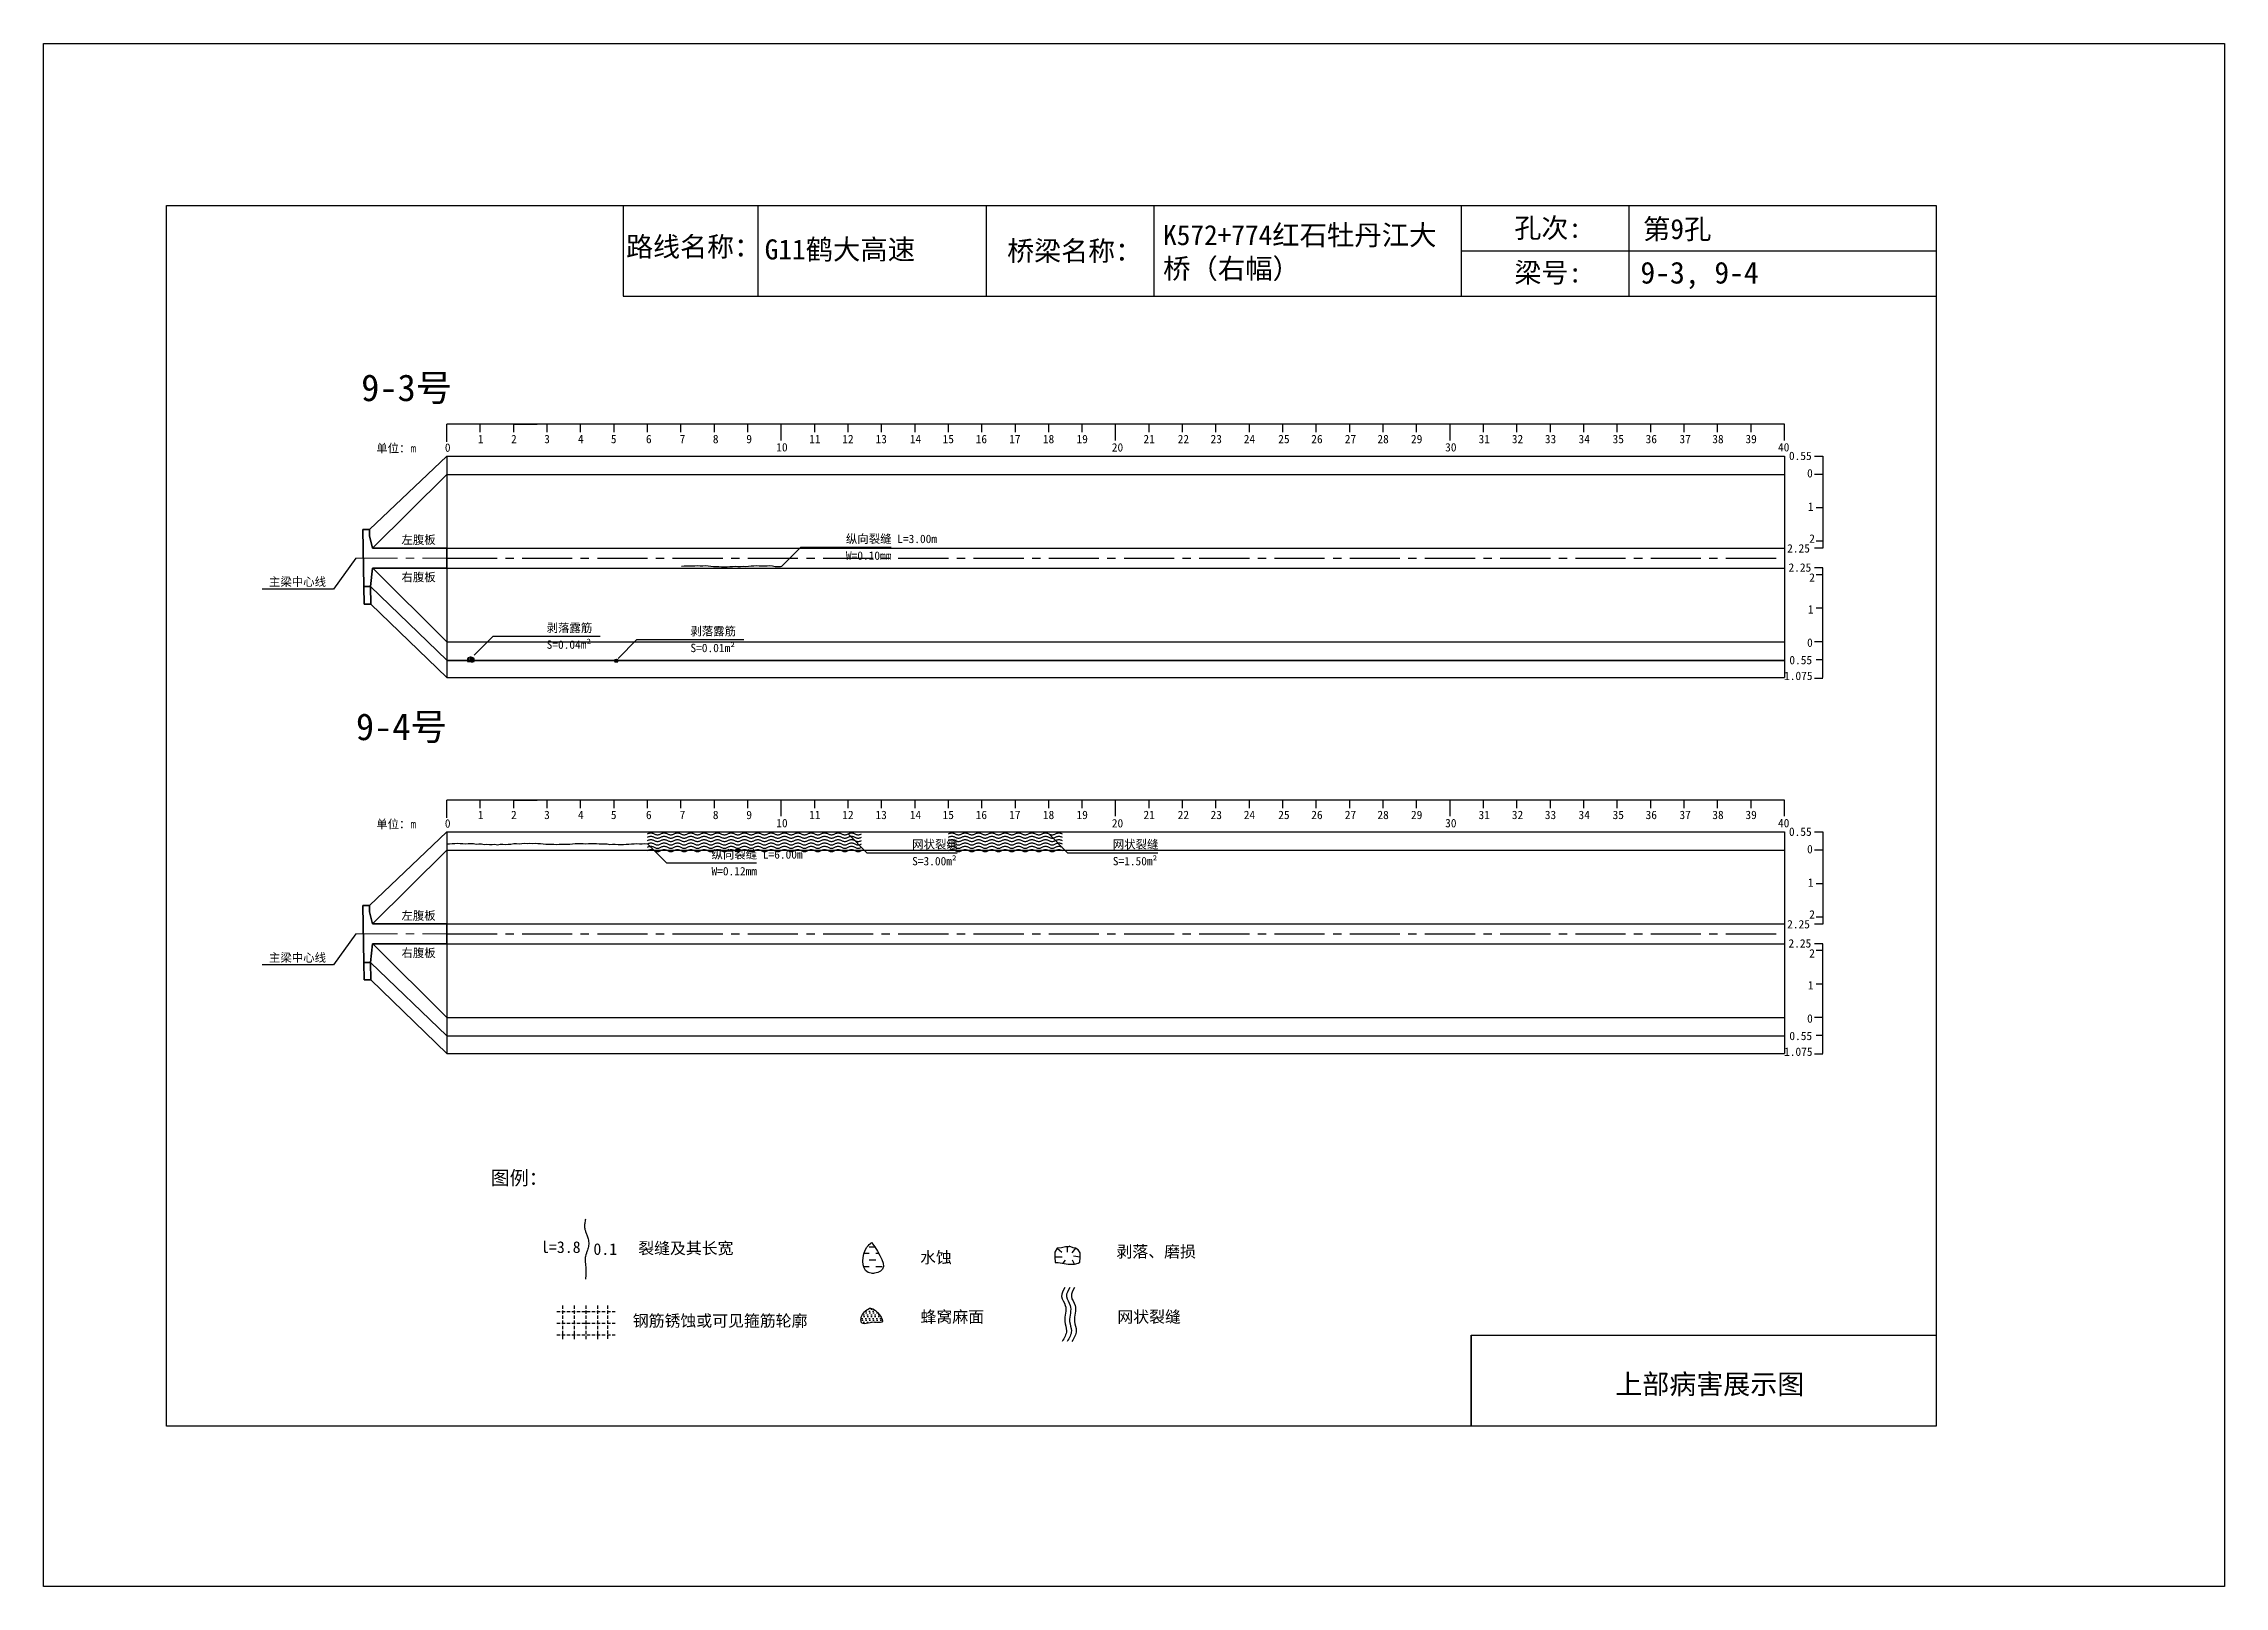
# Model space of a CAD drawing. Header units: millimetres. Extents: x -37 to 615, y -48 to 413.
import ezdxf

# ---------------------------------------------------------------- set-up
doc = ezdxf.new("R2010")
doc.units = ezdxf.units.MM
for name, pattern in [('CENTER', [2, 1.25, -0.25, 0.25, -0.25]), ('CENTER2', [1.125, 0.75, -0.125, 0.125, -0.125]), ('DASHED', [0.75, 0.5, -0.25])]:
    doc.linetypes.add(name, pattern=pattern)
for name, color, linetype in [('加固措施', 7, 'Continuous'), ('图层1', 7, 'Continuous'), ('病害', 5, 'Continuous'), ('轮廓', 3, 'Continuous')]:
    doc.layers.add(name, color=color, linetype=linetype)
doc.layers.add('虚线', color=7, linetype='Continuous', lineweight=30)
doc.styles.get("Standard").update_dxf_attribs({"font": ''})
doc.styles.add('汉字', font='')
doc.styles.get('Standard').set_extended_font_data('SimSun')
doc.styles.get('汉字').set_extended_font_data('SimSun')
pattern_1 = [(0, (-3997.7199, -288.9294), (0.55266586, 1.10533173), [0, -1.10533173])]
pattern_2 = [(0, (-6886.571, -700.7115), (0.55266586, 1.10533173), [0, -1.10533173])]
pattern_3 = [(0, (-3576.1421, -199.0757), (1.9895971, 1.9895971), [1.9895971, -1.9895971])]

msp = doc.modelspace()

# ---------------------------------------------------------------- texts
for s, p in [('单位：m', (62.7, 290.99)), ('左腹板', (70.24, 263.64)), ('右腹板', (70.24, 252.47)), ('主梁中心线', (30.63, 251.08)), ('单位：m', (62.7, 178.65)), ('左腹板', (70.24, 151.3)), ('主梁中心线', (30.63, 138.73)), ('右腹板', (70.24, 140.13))]:
    msp.add_text(s, height=2.5).set_placement(p)
at = {"color": 7}
for s, p in [('W=0.10mm', (203.16, 258.91)), ('纵向裂缝 L=3.00m', (203.16, 263.91)), ('剥落露筋', (113.66, 237.31)), ('S=0.04m²', (113.66, 232.31)), ('剥落露筋', (156.66, 236.31)), ('S=0.01m²', (156.66, 231.31)), ('纵向裂缝 L=6.00m', (162.96, 169.59)), ('S=3.00m²', (222.96, 167.59)), ('网状裂缝', (222.96, 172.59)), ('S=1.50m²', (282.96, 167.59)), ('网状裂缝', (282.96, 172.59)), ('W=0.12mm', (162.96, 164.59))]:
    msp.add_text(s, height=2.5, dxfattribs=at).set_placement(p)
at = {"linetype": 'ByBlock', "attachment_point": 1, "style": '汉字'}
for s, insert, char_height, width in [('K572+774红石牡丹江大桥（右幅）', (298, 358.97), 6, 87.5474), ('{\\C0;第9孔}', (441.52, 360.78), 6, 77.4135), ('{\\C0;G11鹤大高速}', (178.87, 354.68), 6, 62.8604), ('{\\C0;9-3, 9-4}', (440.75, 347.98), 6.5, 84.1186), ('{\\C0;9-3号}', (58.2, 314.34), 8, 49.3496), ('{\\C0;9-4号}', (56.63, 213.01), 8, 49.3496)]:
    msp.add_mtext(s, dxfattribs=dict(at, insert=insert, char_height=char_height, width=width))
at = {"layer": '图层1', "style": '汉字'}
for s, p in [('孔次:', (403.05, 355.16)), ('路线名称：', (137.42, 349.54)), ('桥梁名称：', (251.38, 348.29)), ('梁号:', (403.08, 341.8)), ('上部病害展示图', (433.23, 9.56))]:
    msp.add_text(s, height=5.918, dxfattribs=at).set_placement(p)
at = {"layer": '图层1', "lineweight": -2, "attachment_point": 1}
for s, insert, char_height in [('图例：', (96.91, 76.23), 4.178), ('图例：', (96.91, 76.23), 4.178), ('l=3.8', (111.98, 55.21), 3.481), ('l=3.8', (111.98, 55.21), 3.481), ('0.1', (127.65, 54.63), 3.481), ('0.1', (127.65, 54.63), 3.481), ('裂缝及其长宽', (141.05, 54.88), 3.481), ('裂缝及其长宽', (141.05, 54.88), 3.481), ('水蚀', (225.33, 52.14), 3.481), ('水蚀', (225.33, 52.14), 3.481), ('剥落、磨损', (284.06, 53.89), 3.481), ('剥落、磨损', (284.06, 53.89), 3.481), ('钢筋锈蚀或可见箍筋轮廓', (139.42, 33.21), 3.4814), ('钢筋锈蚀或可见箍筋轮廓', (139.42, 33.21), 3.4814), ('蜂窝麻面', (225.48, 34.38), 3.481), ('蜂窝麻面', (225.48, 34.38), 3.481), ('网状裂缝', (284.32, 34.39), 3.481), ('网状裂缝', (284.32, 34.39), 3.481)]:
    msp.add_mtext(s, dxfattribs=dict(at, insert=insert, char_height=char_height))

# ---------------------------------------------------------------- blocks, each defined once
blk = doc.blocks.new('adfsd')
at = {"lineweight": -2, "ltscale": 0.5}
for p, q in [((1140.897, -3083.694), (1140.936, -3083.729)), ((1140.983, -3083.682), (1140.981, -3083.729)), ((1141.053, -3083.694), (1141.022, -3083.735)), ((1140.876, -3083.768), (1140.94, -3083.769)), ((1140.948, -3083.824), (1140.969, -3083.796)), ((1141.045, -3083.83), (1141.028, -3083.796)), ((1141.094, -3083.772), (1141.036, -3083.763))]:
    blk.add_line(p, q, dxfattribs=at)
blk.add_lwpolyline([(1141, -3083.682), (1140.967, -3083.682), (1140.934, -3083.69), (1140.897, -3083.694), (1140.876, -3083.727), (1140.876, -3083.768), (1140.88, -3083.818), (1140.905, -3083.818), (1140.991, -3083.83), (1141.045, -3083.83), (1141.078, -3083.822), (1141.09, -3083.814), (1141.094, -3083.772), (1141.094, -3083.735), (1141.078, -3083.707), (1141.053, -3083.694), (1141.033, -3083.69), (1141, -3083.678)], dxfattribs=at)
blk = doc.blocks.new('chi')
at = {"color": 0}
for p, q in [((1147.409, -3079.329), (1147.409, -3078.8)), ((1187.409, -3078.8), (1147.409, -3078.8)), ((1148.409, -3079.041), (1148.409, -3078.8)), ((1149.409, -3079.041), (1149.409, -3078.8)), ((1149.409, -3078.8), (1150.109, -3078.8)), ((1150.409, -3079.041), (1150.409, -3078.8)), ((1151.409, -3079.041), (1151.409, -3078.8)), ((1152.409, -3079.041), (1152.409, -3078.8)), ((1153.409, -3079.041), (1153.409, -3078.8)), ((1154.409, -3079.041), (1154.409, -3078.8)), ((1155.409, -3079.041), (1155.409, -3078.8)), ((1156.409, -3079.041), (1156.409, -3078.8)), ((1157.409, -3079.283), (1157.409, -3078.8)), ((1158.409, -3079.041), (1158.409, -3078.8)), ((1159.409, -3079.041), (1159.409, -3078.8)), ((1160.409, -3079.041), (1160.409, -3078.8)), ((1161.409, -3079.041), (1161.409, -3078.8)), ((1162.409, -3079.041), (1162.409, -3078.8)), ((1163.409, -3079.041), (1163.409, -3078.8)), ((1164.409, -3079.041), (1164.409, -3078.8)), ((1165.409, -3079.041), (1165.409, -3078.8)), ((1166.409, -3079.041), (1166.409, -3078.8)), ((1167.409, -3079.283), (1167.409, -3078.8)), ((1168.409, -3079.041), (1168.409, -3078.8)), ((1169.409, -3079.041), (1169.409, -3078.8)), ((1170.409, -3079.041), (1170.409, -3078.8)), ((1171.409, -3079.041), (1171.409, -3078.8)), ((1172.409, -3079.041), (1172.409, -3078.8)), ((1173.409, -3079.041), (1173.409, -3078.8)), ((1174.409, -3079.041), (1174.409, -3078.8)), ((1175.409, -3079.041), (1175.409, -3078.8)), ((1176.409, -3079.041), (1176.409, -3078.8)), ((1177.409, -3079.283), (1177.409, -3078.8)), ((1178.409, -3079.041), (1178.409, -3078.8)), ((1179.409, -3079.041), (1179.409, -3078.8)), ((1180.409, -3079.041), (1180.409, -3078.8)), ((1181.409, -3079.041), (1181.409, -3078.8)), ((1182.409, -3079.041), (1182.409, -3078.8)), ((1183.409, -3079.041), (1183.409, -3078.8)), ((1184.409, -3079.041), (1184.409, -3078.8)), ((1185.409, -3079.041), (1185.409, -3078.8)), ((1186.409, -3079.041), (1186.409, -3078.8)), ((1187.409, -3079.283), (1187.409, -3078.8))]:
    blk.add_line(p, q, dxfattribs=at)
for s, p in [('0', (1147.349, -3079.623)), ('1', (1148.339, -3079.368)), ('2', (1149.328, -3079.368)), ('3', (1150.319, -3079.368)), ('4', (1151.329, -3079.368)), ('5', (1152.313, -3079.368)), ('6', (1153.363, -3079.368)), ('7', (1154.37, -3079.368)), ('8', (1155.363, -3079.368)), ('9', (1156.363, -3079.368)), ('10', (1157.259, -3079.613)), ('11', (1158.242, -3079.368)), ('12', (1159.233, -3079.368)), ('13', (1160.227, -3079.368)), ('14', (1161.252, -3079.368)), ('15', (1162.233, -3079.368)), ('16', (1163.223, -3079.368)), ('17', (1164.224, -3079.368)), ('18', (1165.232, -3079.368)), ('19', (1166.238, -3079.368)), ('20', (1167.294, -3079.617)), ('21', (1168.24, -3079.368)), ('22', (1169.264, -3079.368)), ('23', (1170.247, -3079.368)), ('24', (1171.24, -3079.368)), ('25', (1172.271, -3079.368)), ('26', (1173.258, -3079.368)), ('27', (1174.261, -3079.368)), ('28', (1175.236, -3079.368)), ('29', (1176.24, -3079.368)), ('30', (1177.262, -3079.613)), ('31', (1178.261, -3079.368)), ('32', (1179.256, -3079.368)), ('33', (1180.243, -3079.368)), ('34', (1181.251, -3079.368)), ('35', (1182.269, -3079.368)), ('36', (1183.256, -3079.368)), ('37', (1184.269, -3079.368)), ('38', (1185.251, -3079.368)), ('39', (1186.242, -3079.368)), ('40', (1187.216, -3079.613))]:
    blk.add_text(s, height=0.25).set_placement(p)
blk = doc.blocks.new('kopp')
at = {"color": 0}
for p, q in [((1188.308, -3078.25), (1188.558, -3078.25)), ((1188.558, -3078.25), (1188.558, -3078.8)), ((1188.558, -3078.8), (1188.308, -3078.8)), ((1188.558, -3078.8), (1188.558, -3079.8)), ((1188.558, -3079.8), (1188.358, -3079.8)), ((1188.558, -3079.8), (1188.558, -3079.8)), ((1188.558, -3079.8), (1188.558, -3080.8)), ((1188.558, -3081.009), (1188.308, -3081.009)), ((1188.558, -3080.8), (1188.358, -3080.8)), ((1188.558, -3080.8), (1188.558, -3081.009)), ((1188.558, -3081.592), (1188.308, -3081.592)), ((1188.558, -3081.8), (1188.358, -3081.8)), ((1188.558, -3081.8), (1188.558, -3081.592)), ((1188.558, -3082.8), (1188.558, -3081.8)), ((1188.558, -3082.8), (1188.358, -3082.8)), ((1188.558, -3083.8), (1188.558, -3082.8)), ((1188.558, -3082.8), (1188.558, -3082.8)), ((1188.558, -3083.8), (1188.308, -3083.8)), ((1188.558, -3084.875), (1188.558, -3083.8)), ((1188.558, -3084.338), (1188.358, -3084.338)), ((1188.308, -3084.888), (1188.558, -3084.888))]:
    blk.add_line(p, q, dxfattribs=at)
for s, p in [('0.55', (1187.543, -3078.37)), ('0', (1188.086, -3078.891)), ('1', (1188.109, -3079.89)), ('2', (1188.15, -3080.842)), ('2.25', (1187.49, -3081.135)), ('2.25', (1187.53, -3081.708)), ('2', (1188.15, -3082.006)), ('1', (1188.109, -3082.959)), ('0', (1188.086, -3083.954)), ('0.55', (1187.556, -3084.474)), ('1.075', (1187.398, -3084.946))]:
    blk.add_text(s, height=0.25).set_placement(p)

# ---------------------------------------------------------------- hatches: boundary and pattern name
at = {"layer": '加固措施', "lineweight": -2}
h = msp.add_hatch(dxfattribs=at)
h.set_pattern_fill('DASH', color=256, scale=0.626645)
h.set_pattern_definition(pattern_3)
edge = h.paths.add_edge_path()
edge.add_spline(control_points=[(210.85, 54.88), (210.36, 54.45), (208.03, 52.39), (207.41, 44.9), (216.74, 46.23), (213.29, 51.3), (210.85, 54.88)], knot_values=[0, 0, 0, 0, 3.237042, 15.187225, 21.182779, 35.601669, 35.601669, 35.601669, 35.601669], degree=3, periodic=0)
h = msp.add_hatch(dxfattribs=at)
h.set_pattern_fill('DASH', color=256, scale=0.626645)
h.set_pattern_definition(pattern_3)
edge = h.paths.add_edge_path()
edge.add_spline(control_points=[(210.85, 54.88), (210.36, 54.45), (208.03, 52.39), (207.41, 44.9), (216.74, 46.23), (213.29, 51.3), (210.85, 54.88)], knot_values=[0, 0, 0, 0, 3.237042, 15.187225, 21.182779, 35.601669, 35.601669, 35.601669, 35.601669], degree=3, periodic=0)
h = msp.add_hatch(dxfattribs=at)
h.set_pattern_fill('DOTS', scale=0.696272)
h.set_pattern_definition(pattern_1)
edge = h.paths.add_edge_path()
edge.add_spline(control_points=[(210.19, 35.22), (209.15, 34.51), (207.68, 33.49), (207.52, 29.75), (211, 31.47), (215.72, 30.12), (212.21, 35.3), (210.31, 35.22), (210.19, 35.22)], knot_values=[0, 0, 0, 0, 5.205471, 7.397577, 12.944796, 16.169923, 23.88441, 24.400432, 24.400432, 24.400432, 24.400432], degree=3, periodic=0)
h = msp.add_hatch(dxfattribs=at)
h.set_pattern_fill('DOTS', scale=0.696272)
h.set_pattern_definition(pattern_1)
edge = h.paths.add_edge_path()
edge.add_spline(control_points=[(210.19, 35.22), (209.15, 34.51), (207.68, 33.49), (207.52, 29.75), (211, 31.47), (215.72, 30.12), (212.21, 35.3), (210.31, 35.22), (210.19, 35.22)], knot_values=[0, 0, 0, 0, 5.205471, 7.397577, 12.944796, 16.169923, 23.88441, 24.400432, 24.400432, 24.400432, 24.400432], degree=3, periodic=0)
at = {"layer": '病害', "lineweight": -2}
h = msp.add_hatch(dxfattribs=at)
h.set_pattern_fill('DOTS', color=4, scale=0.696272, style=0)
h.set_pattern_definition(pattern_2)
edge = h.paths.add_edge_path()
edge.add_spline(control_points=[(210.19, 35.22), (209.15, 34.51), (207.68, 33.49), (207.52, 29.75), (211, 31.47), (215.72, 30.12), (212.21, 35.3), (210.31, 35.22), (210.19, 35.22)], knot_values=[0, 0, 0, 0, 1.041094, 1.479515, 2.588959, 3.233985, 4.776882, 4.880086, 4.880086, 4.880086, 4.880086], degree=3, periodic=0)
h = msp.add_hatch(dxfattribs=at)
h.set_pattern_fill('DOTS', color=4, scale=0.696272, style=0)
h.set_pattern_definition(pattern_2)
edge = h.paths.add_edge_path()
edge.add_spline(control_points=[(210.19, 35.22), (209.15, 34.51), (207.68, 33.49), (207.52, 29.75), (211, 31.47), (215.72, 30.12), (212.21, 35.3), (210.31, 35.22), (210.19, 35.22)], knot_values=[0, 0, 0, 0, 1.041094, 1.479515, 2.588959, 3.233985, 4.776882, 4.880086, 4.880086, 4.880086, 4.880086], degree=3, periodic=0)

# ---------------------------------------------------------------- linework, layer by layer
at = {"color": 0, "linetype": 'ByBlock'}
for p, q in [((0, 364.85), (529.17, 364.85)), ((0, 0), (0, 364.85)), ((136.5, 364.85), (136.5, 337.72)), ((245.1, 364.85), (245.1, 337.72)), ((387.13, 364.85), (387.13, 337.72)), ((437.29, 364.79), (437.29, 337.66)), ((529.17, 364.85), (529.17, 0)), ((136.5, 337.72), (529.17, 337.72)), ((390.12, 0), (390.12, 27.12)), ((390.12, 27.12), (529.17, 27.12)), ((529.17, 0), (0, 0))]:
    msp.add_line(p, q, dxfattribs=at)
at = {"color": 0}
for p, q in [((60.65, 267.93), (83.82, 289.93)), ((83.82, 289.93), (83.82, 223.68)), ((83.82, 289.93), (483.82, 289.93)), ((483.82, 289.93), (483.82, 223.68)), ((61.57, 262.43), (83.82, 284.43)), ((83.82, 262.43), (483.82, 262.43)), ((483.82, 262.43), (483.82, 259.43)), ((56.57, 259.43), (49.96, 250.17)), ((61.64, 256.43), (83.82, 234.43)), ((83.82, 256.43), (483.82, 256.43)), ((49.96, 250.17), (28.63, 250.17)), ((60.99, 250.93), (83.82, 228.93)), ((61.09, 245.68), (83.82, 223.68)), ((83.82, 234.43), (483.82, 234.43)), ((83.82, 228.93), (483.82, 228.93)), ((83.82, 228.81), (483.82, 228.81)), ((83.82, 223.68), (483.82, 223.68)), ((60.65, 155.59), (83.82, 177.59)), ((83.82, 177.59), (83.82, 111.34)), ((83.82, 177.59), (483.82, 177.59)), ((483.82, 177.59), (483.82, 111.34)), ((61.57, 150.08), (83.82, 172.09)), ((83.82, 172.09), (483.82, 172.09)), ((83.82, 150.09), (483.82, 150.09)), ((483.82, 150.09), (483.82, 147.09)), ((56.57, 147.09), (49.96, 137.83)), ((61.64, 144.09), (83.82, 122.09)), ((83.82, 144.09), (483.82, 144.09)), ((49.96, 137.83), (28.63, 137.83)), ((60.99, 138.59), (83.82, 116.59)), ((61.09, 133.34), (83.82, 111.34)), ((83.82, 122.09), (483.82, 122.09)), ((83.82, 116.59), (483.82, 116.59)), ((83.82, 111.34), (483.82, 111.34))]:
    msp.add_line(p, q, dxfattribs=at)
msp.add_line((83.82, 284.43), (483.82, 284.43))
at = {"color": 1, "linetype": 'CENTER2', "ltscale": 20}
for p, q in [((83.82, 259.43), (483.82, 259.43)), ((83.82, 147.09), (483.82, 147.09))]:
    msp.add_line(p, q, dxfattribs=at)
at = {"color": 1, "linetype": 'DASHED'}
for p, q in [((90, 229.45), (92, 229.45)), ((90, 229.1), (92, 229.1)), ((90, 228.75), (92, 228.75)), ((90.5, 228.4), (90.5, 229.8)), ((91, 228.4), (91, 229.8)), ((91.5, 228.4), (91.5, 229.8)), ((134, 228.92), (135, 228.92)), ((134, 228.75), (135, 228.75)), ((134, 228.57), (135, 228.57)), ((134.25, 228.4), (134.25, 229.1)), ((134.5, 228.4), (134.5, 229.1)), ((134.75, 228.4), (134.75, 229.1))]:
    msp.add_line(p, q, dxfattribs=at)
at = {"color": 7}
for p, q in [((90, 228.97), (90.59, 228.96)), ((90.19, 229.64), (90.55, 229.33)), ((90.66, 228.46), (90.85, 228.71)), ((90.98, 229.76), (90.96, 229.33)), ((91.62, 229.64), (91.34, 229.27)), ((91.55, 228.4), (91.39, 228.71)), ((92, 228.93), (91.47, 229.01)), ((134, 228.68), (134.29, 228.68)), ((134.09, 229.02), (134.28, 228.86)), ((134.33, 228.43), (134.43, 228.56)), ((134.49, 229.08), (134.48, 228.86)), ((134.81, 229.02), (134.67, 228.84)), ((134.77, 228.4), (134.7, 228.56)), ((135, 228.66), (134.73, 228.71))]:
    msp.add_line(p, q, dxfattribs=at)
at = {"color": 1, "linetype": 'DASHED', "ltscale": 2}
for p, q in [((116.71, 34.25), (134.11, 34.25)), ((116.71, 34.25), (134.11, 34.25)), ((118.45, 35.99), (118.45, 25.55)), ((118.45, 35.99), (118.45, 25.55)), ((121.93, 35.99), (121.93, 25.55)), ((121.93, 35.99), (121.93, 25.55)), ((125.41, 35.99), (125.41, 25.55)), ((125.41, 35.99), (125.41, 25.55)), ((128.89, 35.99), (128.89, 25.55)), ((128.89, 35.99), (128.89, 25.55)), ((131.87, 36.02), (131.87, 25.57)), ((131.87, 36.02), (131.87, 25.57)), ((116.71, 30.77), (134.11, 30.77)), ((116.71, 30.77), (134.11, 30.77)), ((116.71, 27.29), (134.11, 27.29)), ((116.71, 27.29), (134.11, 27.29))]:
    msp.add_line(p, q, dxfattribs=at)
at = {"color": 3, "linetype": 'ByBlock'}
msp.add_lwpolyline([(-36.77, 413.19), (615.38, 413.19), (615.38, -47.93), (-36.77, -47.93)], close=True, dxfattribs=at)
at = {"color": 7}
for points in [[(184, 257), (189.66, 262.66), (216.66, 262.66)], [(154, 257.01), (154.8, 257.08), (155.6, 257.12), (156.4, 257.14), (157.2, 257.1), (158, 257.06), (158.8, 257.18), (159.6, 257.11), (160.4, 257.09), (161.2, 257.17), (162, 257.11), (162.8, 256.99), (163.6, 256.95), (164.4, 256.93), (165.2, 256.9), (166, 256.85), (166.8, 256.79), (167.6, 256.84), (168.4, 256.94), (169.2, 256.89), (170, 256.96), (170.8, 256.93), (171.6, 256.9), (172.4, 256.99), (173.2, 256.92), (174, 257.01), (174.8, 257.08), (175.6, 257.14), (176.4, 257.17), (177.2, 257.14), (178, 257.14), (178.8, 257.08), (179.6, 257.11), (180.4, 257.17), (181.2, 257.11), (182, 256.95), (182.8, 256.89), (183.6, 256.94), (184, 257)], [(92, 230.4), (97.66, 236.06), (129.66, 236.06)], [(135, 229.4), (140.66, 235.06), (172.66, 235.06)], [(91.13, 229.76), (90.83, 229.76), (90.53, 229.68), (90.19, 229.64), (90, 229.34), (90, 228.97), (90.04, 228.51), (90.26, 228.51), (91.06, 228.4), (91.55, 228.4), (91.85, 228.48), (91.96, 228.55), (92, 228.93), (92, 229.27), (91.85, 229.53), (91.62, 229.64), (91.43, 229.68), (91.13, 229.8)], [(134.57, 229.08), (134.42, 229.08), (134.26, 229.04), (134.09, 229.02), (134, 228.87), (134, 228.68), (134.02, 228.46), (134.13, 228.46), (134.53, 228.4), (134.77, 228.4), (134.92, 228.44), (134.98, 228.48), (135, 228.66), (135, 228.83), (134.92, 228.97), (134.81, 229.02), (134.72, 229.04), (134.57, 229.1)], [(143.8, 177), (144, 177.09), (144.2, 177.18), (144.4, 177.24), (144.6, 177.29), (144.8, 177.3), (145, 177.29), (145.2, 177.24), (145.4, 177.18), (145.6, 177.09), (145.8, 177), (146, 176.91), (146.2, 176.82), (146.4, 176.76), (146.6, 176.71), (146.8, 176.7), (147, 176.71), (147.2, 176.76), (147.4, 176.82), (147.6, 176.91), (147.8, 177), (148, 177.09), (148.2, 177.18), (148.4, 177.24), (148.6, 177.29), (148.8, 177.3), (149, 177.29), (149.2, 177.24), (149.4, 177.18), (149.6, 177.09), (149.8, 177), (150, 176.91), (150.2, 176.82), (150.4, 176.76), (150.6, 176.71), (150.8, 176.7), (151, 176.71), (151.2, 176.76), (151.4, 176.82), (151.6, 176.91), (151.8, 177), (152, 177.09), (152.2, 177.18), (152.4, 177.24), (152.6, 177.29), (152.8, 177.3), (153, 177.29), (153.2, 177.24), (153.4, 177.18), (153.6, 177.09), (153.8, 177), (154, 176.91), (154.2, 176.82), (154.4, 176.76), (154.6, 176.71), (154.8, 176.7), (155, 176.71), (155.2, 176.76), (155.4, 176.82), (155.6, 176.91), (155.8, 177), (156, 177.09), (156.2, 177.18), (156.4, 177.24), (156.6, 177.29), (156.8, 177.3), (157, 177.29), (157.2, 177.24), (157.4, 177.18), (157.6, 177.09), (157.8, 177), (158, 176.91), (158.2, 176.82), (158.4, 176.76), (158.6, 176.71), (158.8, 176.7), (159, 176.71), (159.2, 176.76), (159.4, 176.82), (159.6, 176.91), (159.8, 177), (160, 177.09), (160.2, 177.18), (160.4, 177.24), (160.6, 177.29), (160.8, 177.3), (161, 177.29), (161.2, 177.24), (161.4, 177.18), (161.6, 177.09), (161.8, 177), (162, 176.91), (162.2, 176.82), (162.4, 176.76), (162.6, 176.71), (162.8, 176.7), (163, 176.71), (163.2, 176.76), (163.4, 176.82), (163.6, 176.91), (163.8, 177), (164, 177.09), (164.2, 177.18), (164.4, 177.24), (164.6, 177.29), (164.8, 177.3), (165, 177.29), (165.2, 177.24), (165.4, 177.18), (165.6, 177.09), (165.8, 177), (166, 176.91), (166.2, 176.82), (166.4, 176.76), (166.6, 176.71), (166.8, 176.7), (167, 176.71), (167.2, 176.76), (167.4, 176.82), (167.6, 176.91), (167.8, 177), (168, 177.09), (168.2, 177.18), (168.4, 177.24), (168.6, 177.29), (168.8, 177.3), (169, 177.29), (169.2, 177.24), (169.4, 177.18), (169.6, 177.09), (169.8, 177), (170, 176.91), (170.2, 176.82), (170.4, 176.76), (170.6, 176.71), (170.8, 176.7), (171, 176.71), (171.2, 176.76), (171.4, 176.82), (171.6, 176.91), (171.8, 177), (172, 177.09), (172.2, 177.18), (172.4, 177.24), (172.6, 177.29), (172.8, 177.3), (173, 177.29), (173.2, 177.24), (173.4, 177.18), (173.6, 177.09), (173.8, 177), (174, 176.91), (174.2, 176.82), (174.4, 176.76), (174.6, 176.71), (174.8, 176.7), (175, 176.71), (175.2, 176.76), (175.4, 176.82), (175.6, 176.91), (175.8, 177), (176, 177.09), (176.2, 177.18), (176.4, 177.24), (176.6, 177.29), (176.8, 177.3), (177, 177.29), (177.2, 177.24), (177.4, 177.18), (177.6, 177.09), (177.8, 177), (178, 176.91), (178.2, 176.82), (178.4, 176.76), (178.6, 176.71), (178.8, 176.7), (179, 176.71), (179.2, 176.76), (179.4, 176.82), (179.6, 176.91), (179.8, 177), (180, 177.09), (180.2, 177.18), (180.4, 177.24), (180.6, 177.29), (180.8, 177.3), (181, 177.29), (181.2, 177.24), (181.4, 177.18), (181.6, 177.09), (181.8, 177), (182, 176.91), (182.2, 176.82), (182.4, 176.76), (182.6, 176.71), (182.8, 176.7), (183, 176.71), (183.2, 176.76), (183.4, 176.82), (183.6, 176.91), (183.8, 177), (184, 177.09), (184.2, 177.18), (184.4, 177.24), (184.6, 177.29), (184.8, 177.3), (185, 177.29), (185.2, 177.24), (185.4, 177.18), (185.6, 177.09), (185.8, 177), (186, 176.91), (186.2, 176.82), (186.4, 176.76), (186.6, 176.71), (186.8, 176.7), (187, 176.71), (187.2, 176.76), (187.4, 176.82), (187.6, 176.91), (187.8, 177), (188, 177.09), (188.2, 177.18), (188.4, 177.24), (188.6, 177.29), (188.8, 177.3), (189, 177.29), (189.2, 177.24), (189.4, 177.18), (189.6, 177.09), (189.8, 177), (190, 176.91), (190.2, 176.82), (190.4, 176.76), (190.6, 176.71), (190.8, 176.7), (191, 176.71), (191.2, 176.76), (191.4, 176.82), (191.6, 176.91), (191.8, 177), (192, 177.09), (192.2, 177.18), (192.4, 177.24), (192.6, 177.29), (192.8, 177.3), (193, 177.29), (193.2, 177.24), (193.4, 177.18), (193.6, 177.09), (193.8, 177), (194, 176.91), (194.2, 176.82), (194.4, 176.76), (194.6, 176.71), (194.8, 176.7), (195, 176.71), (195.2, 176.76), (195.4, 176.82), (195.6, 176.91), (195.8, 177), (196, 177.09), (196.2, 177.18), (196.4, 177.24), (196.6, 177.29), (196.8, 177.3), (197, 177.29), (197.2, 177.24), (197.4, 177.18), (197.6, 177.09), (197.8, 177), (198, 176.91), (198.2, 176.82), (198.4, 176.76), (198.6, 176.71), (198.8, 176.7), (199, 176.71), (199.2, 176.76), (199.4, 176.82), (199.6, 176.91), (199.8, 177), (200, 177.09), (200.2, 177.18), (200.4, 177.24), (200.6, 177.29), (200.8, 177.3), (201, 177.29), (201.2, 177.24), (201.4, 177.18), (201.6, 177.09), (201.8, 177), (202, 176.91), (202.2, 176.82), (202.4, 176.76), (202.6, 176.71), (202.8, 176.7), (203, 176.71), (203.2, 176.76), (203.4, 176.82), (203.6, 176.91), (203.8, 177), (204, 177.09), (204.2, 177.18), (204.4, 177.24), (204.6, 177.29), (204.8, 177.3), (205, 177.29), (205.2, 177.24), (205.4, 177.18), (205.6, 177.09), (205.8, 177), (206, 176.91), (206.2, 176.82), (206.4, 176.76), (206.6, 176.71), (206.8, 176.7), (207, 176.71), (207.2, 176.76), (207.4, 176.82), (207.6, 176.91), (207.8, 177)], [(143.8, 176), (144, 176.09), (144.2, 176.18), (144.4, 176.24), (144.6, 176.29), (144.8, 176.3), (145, 176.29), (145.2, 176.24), (145.4, 176.18), (145.6, 176.09), (145.8, 176), (146, 175.91), (146.2, 175.82), (146.4, 175.76), (146.6, 175.71), (146.8, 175.7), (147, 175.71), (147.2, 175.76), (147.4, 175.82), (147.6, 175.91), (147.8, 176), (148, 176.09), (148.2, 176.18), (148.4, 176.24), (148.6, 176.29), (148.8, 176.3), (149, 176.29), (149.2, 176.24), (149.4, 176.18), (149.6, 176.09), (149.8, 176), (150, 175.91), (150.2, 175.82), (150.4, 175.76), (150.6, 175.71), (150.8, 175.7), (151, 175.71), (151.2, 175.76), (151.4, 175.82), (151.6, 175.91), (151.8, 176), (152, 176.09), (152.2, 176.18), (152.4, 176.24), (152.6, 176.29), (152.8, 176.3), (153, 176.29), (153.2, 176.24), (153.4, 176.18), (153.6, 176.09), (153.8, 176), (154, 175.91), (154.2, 175.82), (154.4, 175.76), (154.6, 175.71), (154.8, 175.7), (155, 175.71), (155.2, 175.76), (155.4, 175.82), (155.6, 175.91), (155.8, 176), (156, 176.09), (156.2, 176.18), (156.4, 176.24), (156.6, 176.29), (156.8, 176.3), (157, 176.29), (157.2, 176.24), (157.4, 176.18), (157.6, 176.09), (157.8, 176), (158, 175.91), (158.2, 175.82), (158.4, 175.76), (158.6, 175.71), (158.8, 175.7), (159, 175.71), (159.2, 175.76), (159.4, 175.82), (159.6, 175.91), (159.8, 176), (160, 176.09), (160.2, 176.18), (160.4, 176.24), (160.6, 176.29), (160.8, 176.3), (161, 176.29), (161.2, 176.24), (161.4, 176.18), (161.6, 176.09), (161.8, 176), (162, 175.91), (162.2, 175.82), (162.4, 175.76), (162.6, 175.71), (162.8, 175.7), (163, 175.71), (163.2, 175.76), (163.4, 175.82), (163.6, 175.91), (163.8, 176), (164, 176.09), (164.2, 176.18), (164.4, 176.24), (164.6, 176.29), (164.8, 176.3), (165, 176.29), (165.2, 176.24), (165.4, 176.18), (165.6, 176.09), (165.8, 176), (166, 175.91), (166.2, 175.82), (166.4, 175.76), (166.6, 175.71), (166.8, 175.7), (167, 175.71), (167.2, 175.76), (167.4, 175.82), (167.6, 175.91), (167.8, 176), (168, 176.09), (168.2, 176.18), (168.4, 176.24), (168.6, 176.29), (168.8, 176.3), (169, 176.29), (169.2, 176.24), (169.4, 176.18), (169.6, 176.09), (169.8, 176), (170, 175.91), (170.2, 175.82), (170.4, 175.76), (170.6, 175.71), (170.8, 175.7), (171, 175.71), (171.2, 175.76), (171.4, 175.82), (171.6, 175.91), (171.8, 176), (172, 176.09), (172.2, 176.18), (172.4, 176.24), (172.6, 176.29), (172.8, 176.3), (173, 176.29), (173.2, 176.24), (173.4, 176.18), (173.6, 176.09), (173.8, 176), (174, 175.91), (174.2, 175.82), (174.4, 175.76), (174.6, 175.71), (174.8, 175.7), (175, 175.71), (175.2, 175.76), (175.4, 175.82), (175.6, 175.91), (175.8, 176), (176, 176.09), (176.2, 176.18), (176.4, 176.24), (176.6, 176.29), (176.8, 176.3), (177, 176.29), (177.2, 176.24), (177.4, 176.18), (177.6, 176.09), (177.8, 176), (178, 175.91), (178.2, 175.82), (178.4, 175.76), (178.6, 175.71), (178.8, 175.7), (179, 175.71), (179.2, 175.76), (179.4, 175.82), (179.6, 175.91), (179.8, 176), (180, 176.09), (180.2, 176.18), (180.4, 176.24), (180.6, 176.29), (180.8, 176.3), (181, 176.29), (181.2, 176.24), (181.4, 176.18), (181.6, 176.09), (181.8, 176), (182, 175.91), (182.2, 175.82), (182.4, 175.76), (182.6, 175.71), (182.8, 175.7), (183, 175.71), (183.2, 175.76), (183.4, 175.82), (183.6, 175.91), (183.8, 176), (184, 176.09), (184.2, 176.18), (184.4, 176.24), (184.6, 176.29), (184.8, 176.3), (185, 176.29), (185.2, 176.24), (185.4, 176.18), (185.6, 176.09), (185.8, 176), (186, 175.91), (186.2, 175.82), (186.4, 175.76), (186.6, 175.71), (186.8, 175.7), (187, 175.71), (187.2, 175.76), (187.4, 175.82), (187.6, 175.91), (187.8, 176), (188, 176.09), (188.2, 176.18), (188.4, 176.24), (188.6, 176.29), (188.8, 176.3), (189, 176.29), (189.2, 176.24), (189.4, 176.18), (189.6, 176.09), (189.8, 176), (190, 175.91), (190.2, 175.82), (190.4, 175.76), (190.6, 175.71), (190.8, 175.7), (191, 175.71), (191.2, 175.76), (191.4, 175.82), (191.6, 175.91), (191.8, 176), (192, 176.09), (192.2, 176.18), (192.4, 176.24), (192.6, 176.29), (192.8, 176.3), (193, 176.29), (193.2, 176.24), (193.4, 176.18), (193.6, 176.09), (193.8, 176), (194, 175.91), (194.2, 175.82), (194.4, 175.76), (194.6, 175.71), (194.8, 175.7), (195, 175.71), (195.2, 175.76), (195.4, 175.82), (195.6, 175.91), (195.8, 176), (196, 176.09), (196.2, 176.18), (196.4, 176.24), (196.6, 176.29), (196.8, 176.3), (197, 176.29), (197.2, 176.24), (197.4, 176.18), (197.6, 176.09), (197.8, 176), (198, 175.91), (198.2, 175.82), (198.4, 175.76), (198.6, 175.71), (198.8, 175.7), (199, 175.71), (199.2, 175.76), (199.4, 175.82), (199.6, 175.91), (199.8, 176), (200, 176.09), (200.2, 176.18), (200.4, 176.24), (200.6, 176.29), (200.8, 176.3), (201, 176.29), (201.2, 176.24), (201.4, 176.18), (201.6, 176.09), (201.8, 176), (202, 175.91), (202.2, 175.82), (202.4, 175.76), (202.6, 175.71), (202.8, 175.7), (203, 175.71), (203.2, 175.76), (203.4, 175.82), (203.6, 175.91), (203.8, 176), (204, 176.09), (204.2, 176.18), (204.4, 176.24), (204.6, 176.29), (204.8, 176.3), (205, 176.29), (205.2, 176.24), (205.4, 176.18), (205.6, 176.09), (205.8, 176), (206, 175.91), (206.2, 175.82), (206.4, 175.76), (206.6, 175.71), (206.8, 175.7), (207, 175.71), (207.2, 175.76), (207.4, 175.82), (207.6, 175.91), (207.8, 176)], [(203.8, 177), (209.46, 171.34), (236.46, 171.34)], [(233.8, 177), (234, 177.09), (234.2, 177.18), (234.4, 177.24), (234.6, 177.29), (234.8, 177.3), (235, 177.29), (235.2, 177.24), (235.4, 177.18), (235.6, 177.09), (235.8, 177), (236, 176.91), (236.2, 176.82), (236.4, 176.76), (236.6, 176.71), (236.8, 176.7), (237, 176.71), (237.2, 176.76), (237.4, 176.82), (237.6, 176.91), (237.8, 177), (238, 177.09), (238.2, 177.18), (238.4, 177.24), (238.6, 177.29), (238.8, 177.3), (239, 177.29), (239.2, 177.24), (239.4, 177.18), (239.6, 177.09), (239.8, 177), (240, 176.91), (240.2, 176.82), (240.4, 176.76), (240.6, 176.71), (240.8, 176.7), (241, 176.71), (241.2, 176.76), (241.4, 176.82), (241.6, 176.91), (241.8, 177), (242, 177.09), (242.2, 177.18), (242.4, 177.24), (242.6, 177.29), (242.8, 177.3), (243, 177.29), (243.2, 177.24), (243.4, 177.18), (243.6, 177.09), (243.8, 177), (244, 176.91), (244.2, 176.82), (244.4, 176.76), (244.6, 176.71), (244.8, 176.7), (245, 176.71), (245.2, 176.76), (245.4, 176.82), (245.6, 176.91), (245.8, 177), (246, 177.09), (246.2, 177.18), (246.4, 177.24), (246.6, 177.29), (246.8, 177.3), (247, 177.29), (247.2, 177.24), (247.4, 177.18), (247.6, 177.09), (247.8, 177), (248, 176.91), (248.2, 176.82), (248.4, 176.76), (248.6, 176.71), (248.8, 176.7), (249, 176.71), (249.2, 176.76), (249.4, 176.82), (249.6, 176.91), (249.8, 177), (250, 177.09), (250.2, 177.18), (250.4, 177.24), (250.6, 177.29), (250.8, 177.3), (251, 177.29), (251.2, 177.24), (251.4, 177.18), (251.6, 177.09), (251.8, 177), (252, 176.91), (252.2, 176.82), (252.4, 176.76), (252.6, 176.71), (252.8, 176.7), (253, 176.71), (253.2, 176.76), (253.4, 176.82), (253.6, 176.91), (253.8, 177), (254, 177.09), (254.2, 177.18), (254.4, 177.24), (254.6, 177.29), (254.8, 177.3), (255, 177.29), (255.2, 177.24), (255.4, 177.18), (255.6, 177.09), (255.8, 177), (256, 176.91), (256.2, 176.82), (256.4, 176.76), (256.6, 176.71), (256.8, 176.7), (257, 176.71), (257.2, 176.76), (257.4, 176.82), (257.6, 176.91), (257.8, 177), (258, 177.09), (258.2, 177.18), (258.4, 177.24), (258.6, 177.29), (258.8, 177.3), (259, 177.29), (259.2, 177.24), (259.4, 177.18), (259.6, 177.09), (259.8, 177), (260, 176.91), (260.2, 176.82), (260.4, 176.76), (260.6, 176.71), (260.8, 176.7), (261, 176.71), (261.2, 176.76), (261.4, 176.82), (261.6, 176.91), (261.8, 177), (262, 177.09), (262.2, 177.18), (262.4, 177.24), (262.6, 177.29), (262.8, 177.3), (263, 177.29), (263.2, 177.24), (263.4, 177.18), (263.6, 177.09), (263.8, 177), (264, 176.91), (264.2, 176.82), (264.4, 176.76), (264.6, 176.71), (264.8, 176.7), (265, 176.71), (265.2, 176.76), (265.4, 176.82), (265.6, 176.91), (265.8, 177), (266, 177.09), (266.2, 177.18), (266.4, 177.24), (266.6, 177.29), (266.8, 177.3), (267, 177.29), (267.2, 177.24), (267.4, 177.18), (267.6, 177.09), (267.8, 177)], [(233.8, 176), (234, 176.09), (234.2, 176.18), (234.4, 176.24), (234.6, 176.29), (234.8, 176.3), (235, 176.29), (235.2, 176.24), (235.4, 176.18), (235.6, 176.09), (235.8, 176), (236, 175.91), (236.2, 175.82), (236.4, 175.76), (236.6, 175.71), (236.8, 175.7), (237, 175.71), (237.2, 175.76), (237.4, 175.82), (237.6, 175.91), (237.8, 176), (238, 176.09), (238.2, 176.18), (238.4, 176.24), (238.6, 176.29), (238.8, 176.3), (239, 176.29), (239.2, 176.24), (239.4, 176.18), (239.6, 176.09), (239.8, 176), (240, 175.91), (240.2, 175.82), (240.4, 175.76), (240.6, 175.71), (240.8, 175.7), (241, 175.71), (241.2, 175.76), (241.4, 175.82), (241.6, 175.91), (241.8, 176), (242, 176.09), (242.2, 176.18), (242.4, 176.24), (242.6, 176.29), (242.8, 176.3), (243, 176.29), (243.2, 176.24), (243.4, 176.18), (243.6, 176.09), (243.8, 176), (244, 175.91), (244.2, 175.82), (244.4, 175.76), (244.6, 175.71), (244.8, 175.7), (245, 175.71), (245.2, 175.76), (245.4, 175.82), (245.6, 175.91), (245.8, 176), (246, 176.09), (246.2, 176.18), (246.4, 176.24), (246.6, 176.29), (246.8, 176.3), (247, 176.29), (247.2, 176.24), (247.4, 176.18), (247.6, 176.09), (247.8, 176), (248, 175.91), (248.2, 175.82), (248.4, 175.76), (248.6, 175.71), (248.8, 175.7), (249, 175.71), (249.2, 175.76), (249.4, 175.82), (249.6, 175.91), (249.8, 176), (250, 176.09), (250.2, 176.18), (250.4, 176.24), (250.6, 176.29), (250.8, 176.3), (251, 176.29), (251.2, 176.24), (251.4, 176.18), (251.6, 176.09), (251.8, 176), (252, 175.91), (252.2, 175.82), (252.4, 175.76), (252.6, 175.71), (252.8, 175.7), (253, 175.71), (253.2, 175.76), (253.4, 175.82), (253.6, 175.91), (253.8, 176), (254, 176.09), (254.2, 176.18), (254.4, 176.24), (254.6, 176.29), (254.8, 176.3), (255, 176.29), (255.2, 176.24), (255.4, 176.18), (255.6, 176.09), (255.8, 176), (256, 175.91), (256.2, 175.82), (256.4, 175.76), (256.6, 175.71), (256.8, 175.7), (257, 175.71), (257.2, 175.76), (257.4, 175.82), (257.6, 175.91), (257.8, 176), (258, 176.09), (258.2, 176.18), (258.4, 176.24), (258.6, 176.29), (258.8, 176.3), (259, 176.29), (259.2, 176.24), (259.4, 176.18), (259.6, 176.09), (259.8, 176), (260, 175.91), (260.2, 175.82), (260.4, 175.76), (260.6, 175.71), (260.8, 175.7), (261, 175.71), (261.2, 175.76), (261.4, 175.82), (261.6, 175.91), (261.8, 176), (262, 176.09), (262.2, 176.18), (262.4, 176.24), (262.6, 176.29), (262.8, 176.3), (263, 176.29), (263.2, 176.24), (263.4, 176.18), (263.6, 176.09), (263.8, 176), (264, 175.91), (264.2, 175.82), (264.4, 175.76), (264.6, 175.71), (264.8, 175.7), (265, 175.71), (265.2, 175.76), (265.4, 175.82), (265.6, 175.91), (265.8, 176), (266, 176.09), (266.2, 176.18), (266.4, 176.24), (266.6, 176.29), (266.8, 176.3), (267, 176.29), (267.2, 176.24), (267.4, 176.18), (267.6, 176.09), (267.8, 176)], [(263.8, 177), (269.46, 171.34), (296.46, 171.34)], [(83.8, 174.03), (84.6, 174.01), (85.4, 174.14), (86.2, 174.16), (87, 174.17), (87.8, 174.09), (88.6, 174.09), (89.4, 174.05), (90.2, 174.08), (91, 174.1), (91.8, 174.14), (92.6, 173.95), (93.4, 173.97), (94.2, 173.98), (95, 173.86), (95.8, 173.93), (96.6, 173.86), (97.4, 173.8), (98.2, 173.88), (99, 173.76), (99.8, 173.93), (100.6, 173.96), (101.4, 173.86), (102.2, 173.96), (103, 173.95), (103.8, 174.15), (104.6, 174.09), (105.4, 174.03), (106.2, 174.09), (107, 174.22), (107.8, 174.14), (108.6, 174.2), (109.4, 174.15), (110.2, 174.19), (111, 174.07), (111.8, 174.1), (112.6, 174.05), (113.4, 173.96), (114.2, 173.95), (115, 173.88), (115.8, 173.92), (116.6, 173.86), (117.4, 173.93), (118.2, 173.92), (119, 173.88), (119.8, 173.87), (120.6, 173.91), (121.4, 174.02), (122.2, 174.09), (123, 174.08), (123.8, 174.13), (124.6, 174.08), (125.4, 174.06), (126.2, 174.11), (127, 174.1), (127.8, 174.09), (128.6, 174.11), (129.4, 174), (130.2, 173.98), (131, 174.03), (131.8, 174), (132.6, 173.83), (133.4, 173.87), (134.2, 173.88), (135, 173.84), (135.8, 173.79), (136.6, 173.84), (137.4, 173.96), (138.2, 173.92), (139, 173.97), (139.8, 174.04), (140.6, 174.07), (141.4, 174.03), (142.2, 173.99), (143, 174.09), (143.8, 174)], [(143.8, 175), (144, 175.09), (144.2, 175.18), (144.4, 175.24), (144.6, 175.29), (144.8, 175.3), (145, 175.29), (145.2, 175.24), (145.4, 175.18), (145.6, 175.09), (145.8, 175), (146, 174.91), (146.2, 174.82), (146.4, 174.76), (146.6, 174.71), (146.8, 174.7), (147, 174.71), (147.2, 174.76), (147.4, 174.82), (147.6, 174.91), (147.8, 175), (148, 175.09), (148.2, 175.18), (148.4, 175.24), (148.6, 175.29), (148.8, 175.3), (149, 175.29), (149.2, 175.24), (149.4, 175.18), (149.6, 175.09), (149.8, 175), (150, 174.91), (150.2, 174.82), (150.4, 174.76), (150.6, 174.71), (150.8, 174.7), (151, 174.71), (151.2, 174.76), (151.4, 174.82), (151.6, 174.91), (151.8, 175), (152, 175.09), (152.2, 175.18), (152.4, 175.24), (152.6, 175.29), (152.8, 175.3), (153, 175.29), (153.2, 175.24), (153.4, 175.18), (153.6, 175.09), (153.8, 175), (154, 174.91), (154.2, 174.82), (154.4, 174.76), (154.6, 174.71), (154.8, 174.7), (155, 174.71), (155.2, 174.76), (155.4, 174.82), (155.6, 174.91), (155.8, 175), (156, 175.09), (156.2, 175.18), (156.4, 175.24), (156.6, 175.29), (156.8, 175.3), (157, 175.29), (157.2, 175.24), (157.4, 175.18), (157.6, 175.09), (157.8, 175), (158, 174.91), (158.2, 174.82), (158.4, 174.76), (158.6, 174.71), (158.8, 174.7), (159, 174.71), (159.2, 174.76), (159.4, 174.82), (159.6, 174.91), (159.8, 175), (160, 175.09), (160.2, 175.18), (160.4, 175.24), (160.6, 175.29), (160.8, 175.3), (161, 175.29), (161.2, 175.24), (161.4, 175.18), (161.6, 175.09), (161.8, 175), (162, 174.91), (162.2, 174.82), (162.4, 174.76), (162.6, 174.71), (162.8, 174.7), (163, 174.71), (163.2, 174.76), (163.4, 174.82), (163.6, 174.91), (163.8, 175), (164, 175.09), (164.2, 175.18), (164.4, 175.24), (164.6, 175.29), (164.8, 175.3), (165, 175.29), (165.2, 175.24), (165.4, 175.18), (165.6, 175.09), (165.8, 175), (166, 174.91), (166.2, 174.82), (166.4, 174.76), (166.6, 174.71), (166.8, 174.7), (167, 174.71), (167.2, 174.76), (167.4, 174.82), (167.6, 174.91), (167.8, 175), (168, 175.09), (168.2, 175.18), (168.4, 175.24), (168.6, 175.29), (168.8, 175.3), (169, 175.29), (169.2, 175.24), (169.4, 175.18), (169.6, 175.09), (169.8, 175), (170, 174.91), (170.2, 174.82), (170.4, 174.76), (170.6, 174.71), (170.8, 174.7), (171, 174.71), (171.2, 174.76), (171.4, 174.82), (171.6, 174.91), (171.8, 175), (172, 175.09), (172.2, 175.18), (172.4, 175.24), (172.6, 175.29), (172.8, 175.3), (173, 175.29), (173.2, 175.24), (173.4, 175.18), (173.6, 175.09), (173.8, 175), (174, 174.91), (174.2, 174.82), (174.4, 174.76), (174.6, 174.71), (174.8, 174.7), (175, 174.71), (175.2, 174.76), (175.4, 174.82), (175.6, 174.91), (175.8, 175), (176, 175.09), (176.2, 175.18), (176.4, 175.24), (176.6, 175.29), (176.8, 175.3), (177, 175.29), (177.2, 175.24), (177.4, 175.18), (177.6, 175.09), (177.8, 175), (178, 174.91), (178.2, 174.82), (178.4, 174.76), (178.6, 174.71), (178.8, 174.7), (179, 174.71), (179.2, 174.76), (179.4, 174.82), (179.6, 174.91), (179.8, 175), (180, 175.09), (180.2, 175.18), (180.4, 175.24), (180.6, 175.29), (180.8, 175.3), (181, 175.29), (181.2, 175.24), (181.4, 175.18), (181.6, 175.09), (181.8, 175), (182, 174.91), (182.2, 174.82), (182.4, 174.76), (182.6, 174.71), (182.8, 174.7), (183, 174.71), (183.2, 174.76), (183.4, 174.82), (183.6, 174.91), (183.8, 175), (184, 175.09), (184.2, 175.18), (184.4, 175.24), (184.6, 175.29), (184.8, 175.3), (185, 175.29), (185.2, 175.24), (185.4, 175.18), (185.6, 175.09), (185.8, 175), (186, 174.91), (186.2, 174.82), (186.4, 174.76), (186.6, 174.71), (186.8, 174.7), (187, 174.71), (187.2, 174.76), (187.4, 174.82), (187.6, 174.91), (187.8, 175), (188, 175.09), (188.2, 175.18), (188.4, 175.24), (188.6, 175.29), (188.8, 175.3), (189, 175.29), (189.2, 175.24), (189.4, 175.18), (189.6, 175.09), (189.8, 175), (190, 174.91), (190.2, 174.82), (190.4, 174.76), (190.6, 174.71), (190.8, 174.7), (191, 174.71), (191.2, 174.76), (191.4, 174.82), (191.6, 174.91), (191.8, 175), (192, 175.09), (192.2, 175.18), (192.4, 175.24), (192.6, 175.29), (192.8, 175.3), (193, 175.29), (193.2, 175.24), (193.4, 175.18), (193.6, 175.09), (193.8, 175), (194, 174.91), (194.2, 174.82), (194.4, 174.76), (194.6, 174.71), (194.8, 174.7), (195, 174.71), (195.2, 174.76), (195.4, 174.82), (195.6, 174.91), (195.8, 175), (196, 175.09), (196.2, 175.18), (196.4, 175.24), (196.6, 175.29), (196.8, 175.3), (197, 175.29), (197.2, 175.24), (197.4, 175.18), (197.6, 175.09), (197.8, 175), (198, 174.91), (198.2, 174.82), (198.4, 174.76), (198.6, 174.71), (198.8, 174.7), (199, 174.71), (199.2, 174.76), (199.4, 174.82), (199.6, 174.91), (199.8, 175), (200, 175.09), (200.2, 175.18), (200.4, 175.24), (200.6, 175.29), (200.8, 175.3), (201, 175.29), (201.2, 175.24), (201.4, 175.18), (201.6, 175.09), (201.8, 175), (202, 174.91), (202.2, 174.82), (202.4, 174.76), (202.6, 174.71), (202.8, 174.7), (203, 174.71), (203.2, 174.76), (203.4, 174.82), (203.6, 174.91), (203.8, 175), (204, 175.09), (204.2, 175.18), (204.4, 175.24), (204.6, 175.29), (204.8, 175.3), (205, 175.29), (205.2, 175.24), (205.4, 175.18), (205.6, 175.09), (205.8, 175), (206, 174.91), (206.2, 174.82), (206.4, 174.76), (206.6, 174.71), (206.8, 174.7), (207, 174.71), (207.2, 174.76), (207.4, 174.82), (207.6, 174.91), (207.8, 175)], [(143.8, 174), (144, 174.09), (144.2, 174.18), (144.4, 174.24), (144.6, 174.29), (144.8, 174.3), (145, 174.29), (145.2, 174.24), (145.4, 174.18), (145.6, 174.09), (145.8, 174), (146, 173.91), (146.2, 173.82), (146.4, 173.76), (146.6, 173.71), (146.8, 173.7), (147, 173.71), (147.2, 173.76), (147.4, 173.82), (147.6, 173.91), (147.8, 174), (148, 174.09), (148.2, 174.18), (148.4, 174.24), (148.6, 174.29), (148.8, 174.3), (149, 174.29), (149.2, 174.24), (149.4, 174.18), (149.6, 174.09), (149.8, 174), (150, 173.91), (150.2, 173.82), (150.4, 173.76), (150.6, 173.71), (150.8, 173.7), (151, 173.71), (151.2, 173.76), (151.4, 173.82), (151.6, 173.91), (151.8, 174), (152, 174.09), (152.2, 174.18), (152.4, 174.24), (152.6, 174.29), (152.8, 174.3), (153, 174.29), (153.2, 174.24), (153.4, 174.18), (153.6, 174.09), (153.8, 174), (154, 173.91), (154.2, 173.82), (154.4, 173.76), (154.6, 173.71), (154.8, 173.7), (155, 173.71), (155.2, 173.76), (155.4, 173.82), (155.6, 173.91), (155.8, 174), (156, 174.09), (156.2, 174.18), (156.4, 174.24), (156.6, 174.29), (156.8, 174.3), (157, 174.29), (157.2, 174.24), (157.4, 174.18), (157.6, 174.09), (157.8, 174), (158, 173.91), (158.2, 173.82), (158.4, 173.76), (158.6, 173.71), (158.8, 173.7), (159, 173.71), (159.2, 173.76), (159.4, 173.82), (159.6, 173.91), (159.8, 174), (160, 174.09), (160.2, 174.18), (160.4, 174.24), (160.6, 174.29), (160.8, 174.3), (161, 174.29), (161.2, 174.24), (161.4, 174.18), (161.6, 174.09), (161.8, 174), (162, 173.91), (162.2, 173.82), (162.4, 173.76), (162.6, 173.71), (162.8, 173.7), (163, 173.71), (163.2, 173.76), (163.4, 173.82), (163.6, 173.91), (163.8, 174), (164, 174.09), (164.2, 174.18), (164.4, 174.24), (164.6, 174.29), (164.8, 174.3), (165, 174.29), (165.2, 174.24), (165.4, 174.18), (165.6, 174.09), (165.8, 174), (166, 173.91), (166.2, 173.82), (166.4, 173.76), (166.6, 173.71), (166.8, 173.7), (167, 173.71), (167.2, 173.76), (167.4, 173.82), (167.6, 173.91), (167.8, 174), (168, 174.09), (168.2, 174.18), (168.4, 174.24), (168.6, 174.29), (168.8, 174.3), (169, 174.29), (169.2, 174.24), (169.4, 174.18), (169.6, 174.09), (169.8, 174), (170, 173.91), (170.2, 173.82), (170.4, 173.76), (170.6, 173.71), (170.8, 173.7), (171, 173.71), (171.2, 173.76), (171.4, 173.82), (171.6, 173.91), (171.8, 174), (172, 174.09), (172.2, 174.18), (172.4, 174.24), (172.6, 174.29), (172.8, 174.3), (173, 174.29), (173.2, 174.24), (173.4, 174.18), (173.6, 174.09), (173.8, 174), (174, 173.91), (174.2, 173.82), (174.4, 173.76), (174.6, 173.71), (174.8, 173.7), (175, 173.71), (175.2, 173.76), (175.4, 173.82), (175.6, 173.91), (175.8, 174), (176, 174.09), (176.2, 174.18), (176.4, 174.24), (176.6, 174.29), (176.8, 174.3), (177, 174.29), (177.2, 174.24), (177.4, 174.18), (177.6, 174.09), (177.8, 174), (178, 173.91), (178.2, 173.82), (178.4, 173.76), (178.6, 173.71), (178.8, 173.7), (179, 173.71), (179.2, 173.76), (179.4, 173.82), (179.6, 173.91), (179.8, 174), (180, 174.09), (180.2, 174.18), (180.4, 174.24), (180.6, 174.29), (180.8, 174.3), (181, 174.29), (181.2, 174.24), (181.4, 174.18), (181.6, 174.09), (181.8, 174), (182, 173.91), (182.2, 173.82), (182.4, 173.76), (182.6, 173.71), (182.8, 173.7), (183, 173.71), (183.2, 173.76), (183.4, 173.82), (183.6, 173.91), (183.8, 174), (184, 174.09), (184.2, 174.18), (184.4, 174.24), (184.6, 174.29), (184.8, 174.3), (185, 174.29), (185.2, 174.24), (185.4, 174.18), (185.6, 174.09), (185.8, 174), (186, 173.91), (186.2, 173.82), (186.4, 173.76), (186.6, 173.71), (186.8, 173.7), (187, 173.71), (187.2, 173.76), (187.4, 173.82), (187.6, 173.91), (187.8, 174), (188, 174.09), (188.2, 174.18), (188.4, 174.24), (188.6, 174.29), (188.8, 174.3), (189, 174.29), (189.2, 174.24), (189.4, 174.18), (189.6, 174.09), (189.8, 174), (190, 173.91), (190.2, 173.82), (190.4, 173.76), (190.6, 173.71), (190.8, 173.7), (191, 173.71), (191.2, 173.76), (191.4, 173.82), (191.6, 173.91), (191.8, 174), (192, 174.09), (192.2, 174.18), (192.4, 174.24), (192.6, 174.29), (192.8, 174.3), (193, 174.29), (193.2, 174.24), (193.4, 174.18), (193.6, 174.09), (193.8, 174), (194, 173.91), (194.2, 173.82), (194.4, 173.76), (194.6, 173.71), (194.8, 173.7), (195, 173.71), (195.2, 173.76), (195.4, 173.82), (195.6, 173.91), (195.8, 174), (196, 174.09), (196.2, 174.18), (196.4, 174.24), (196.6, 174.29), (196.8, 174.3), (197, 174.29), (197.2, 174.24), (197.4, 174.18), (197.6, 174.09), (197.8, 174), (198, 173.91), (198.2, 173.82), (198.4, 173.76), (198.6, 173.71), (198.8, 173.7), (199, 173.71), (199.2, 173.76), (199.4, 173.82), (199.6, 173.91), (199.8, 174), (200, 174.09), (200.2, 174.18), (200.4, 174.24), (200.6, 174.29), (200.8, 174.3), (201, 174.29), (201.2, 174.24), (201.4, 174.18), (201.6, 174.09), (201.8, 174), (202, 173.91), (202.2, 173.82), (202.4, 173.76), (202.6, 173.71), (202.8, 173.7), (203, 173.71), (203.2, 173.76), (203.4, 173.82), (203.6, 173.91), (203.8, 174), (204, 174.09), (204.2, 174.18), (204.4, 174.24), (204.6, 174.29), (204.8, 174.3), (205, 174.29), (205.2, 174.24), (205.4, 174.18), (205.6, 174.09), (205.8, 174), (206, 173.91), (206.2, 173.82), (206.4, 173.76), (206.6, 173.71), (206.8, 173.7), (207, 173.71), (207.2, 173.76), (207.4, 173.82), (207.6, 173.91), (207.8, 174)], [(143.8, 174), (149.46, 168.34), (176.46, 168.34)], [(143.8, 173), (144, 173.09), (144.2, 173.18), (144.4, 173.24), (144.6, 173.29), (144.8, 173.3), (145, 173.29), (145.2, 173.24), (145.4, 173.18), (145.6, 173.09), (145.8, 173), (146, 172.91), (146.2, 172.82), (146.4, 172.76), (146.6, 172.71), (146.8, 172.7), (147, 172.71), (147.2, 172.76), (147.4, 172.82), (147.6, 172.91), (147.8, 173), (148, 173.09), (148.2, 173.18), (148.4, 173.24), (148.6, 173.29), (148.8, 173.3), (149, 173.29), (149.2, 173.24), (149.4, 173.18), (149.6, 173.09), (149.8, 173), (150, 172.91), (150.2, 172.82), (150.4, 172.76), (150.6, 172.71), (150.8, 172.7), (151, 172.71), (151.2, 172.76), (151.4, 172.82), (151.6, 172.91), (151.8, 173), (152, 173.09), (152.2, 173.18), (152.4, 173.24), (152.6, 173.29), (152.8, 173.3), (153, 173.29), (153.2, 173.24), (153.4, 173.18), (153.6, 173.09), (153.8, 173), (154, 172.91), (154.2, 172.82), (154.4, 172.76), (154.6, 172.71), (154.8, 172.7), (155, 172.71), (155.2, 172.76), (155.4, 172.82), (155.6, 172.91), (155.8, 173), (156, 173.09), (156.2, 173.18), (156.4, 173.24), (156.6, 173.29), (156.8, 173.3), (157, 173.29), (157.2, 173.24), (157.4, 173.18), (157.6, 173.09), (157.8, 173), (158, 172.91), (158.2, 172.82), (158.4, 172.76), (158.6, 172.71), (158.8, 172.7), (159, 172.71), (159.2, 172.76), (159.4, 172.82), (159.6, 172.91), (159.8, 173), (160, 173.09), (160.2, 173.18), (160.4, 173.24), (160.6, 173.29), (160.8, 173.3), (161, 173.29), (161.2, 173.24), (161.4, 173.18), (161.6, 173.09), (161.8, 173), (162, 172.91), (162.2, 172.82), (162.4, 172.76), (162.6, 172.71), (162.8, 172.7), (163, 172.71), (163.2, 172.76), (163.4, 172.82), (163.6, 172.91), (163.8, 173), (164, 173.09), (164.2, 173.18), (164.4, 173.24), (164.6, 173.29), (164.8, 173.3), (165, 173.29), (165.2, 173.24), (165.4, 173.18), (165.6, 173.09), (165.8, 173), (166, 172.91), (166.2, 172.82), (166.4, 172.76), (166.6, 172.71), (166.8, 172.7), (167, 172.71), (167.2, 172.76), (167.4, 172.82), (167.6, 172.91), (167.8, 173), (168, 173.09), (168.2, 173.18), (168.4, 173.24), (168.6, 173.29), (168.8, 173.3), (169, 173.29), (169.2, 173.24), (169.4, 173.18), (169.6, 173.09), (169.8, 173), (170, 172.91), (170.2, 172.82), (170.4, 172.76), (170.6, 172.71), (170.8, 172.7), (171, 172.71), (171.2, 172.76), (171.4, 172.82), (171.6, 172.91), (171.8, 173), (172, 173.09), (172.2, 173.18), (172.4, 173.24), (172.6, 173.29), (172.8, 173.3), (173, 173.29), (173.2, 173.24), (173.4, 173.18), (173.6, 173.09), (173.8, 173), (174, 172.91), (174.2, 172.82), (174.4, 172.76), (174.6, 172.71), (174.8, 172.7), (175, 172.71), (175.2, 172.76), (175.4, 172.82), (175.6, 172.91), (175.8, 173), (176, 173.09), (176.2, 173.18), (176.4, 173.24), (176.6, 173.29), (176.8, 173.3), (177, 173.29), (177.2, 173.24), (177.4, 173.18), (177.6, 173.09), (177.8, 173), (178, 172.91), (178.2, 172.82), (178.4, 172.76), (178.6, 172.71), (178.8, 172.7), (179, 172.71), (179.2, 172.76), (179.4, 172.82), (179.6, 172.91), (179.8, 173), (180, 173.09), (180.2, 173.18), (180.4, 173.24), (180.6, 173.29), (180.8, 173.3), (181, 173.29), (181.2, 173.24), (181.4, 173.18), (181.6, 173.09), (181.8, 173), (182, 172.91), (182.2, 172.82), (182.4, 172.76), (182.6, 172.71), (182.8, 172.7), (183, 172.71), (183.2, 172.76), (183.4, 172.82), (183.6, 172.91), (183.8, 173), (184, 173.09), (184.2, 173.18), (184.4, 173.24), (184.6, 173.29), (184.8, 173.3), (185, 173.29), (185.2, 173.24), (185.4, 173.18), (185.6, 173.09), (185.8, 173), (186, 172.91), (186.2, 172.82), (186.4, 172.76), (186.6, 172.71), (186.8, 172.7), (187, 172.71), (187.2, 172.76), (187.4, 172.82), (187.6, 172.91), (187.8, 173), (188, 173.09), (188.2, 173.18), (188.4, 173.24), (188.6, 173.29), (188.8, 173.3), (189, 173.29), (189.2, 173.24), (189.4, 173.18), (189.6, 173.09), (189.8, 173), (190, 172.91), (190.2, 172.82), (190.4, 172.76), (190.6, 172.71), (190.8, 172.7), (191, 172.71), (191.2, 172.76), (191.4, 172.82), (191.6, 172.91), (191.8, 173), (192, 173.09), (192.2, 173.18), (192.4, 173.24), (192.6, 173.29), (192.8, 173.3), (193, 173.29), (193.2, 173.24), (193.4, 173.18), (193.6, 173.09), (193.8, 173), (194, 172.91), (194.2, 172.82), (194.4, 172.76), (194.6, 172.71), (194.8, 172.7), (195, 172.71), (195.2, 172.76), (195.4, 172.82), (195.6, 172.91), (195.8, 173), (196, 173.09), (196.2, 173.18), (196.4, 173.24), (196.6, 173.29), (196.8, 173.3), (197, 173.29), (197.2, 173.24), (197.4, 173.18), (197.6, 173.09), (197.8, 173), (198, 172.91), (198.2, 172.82), (198.4, 172.76), (198.6, 172.71), (198.8, 172.7), (199, 172.71), (199.2, 172.76), (199.4, 172.82), (199.6, 172.91), (199.8, 173), (200, 173.09), (200.2, 173.18), (200.4, 173.24), (200.6, 173.29), (200.8, 173.3), (201, 173.29), (201.2, 173.24), (201.4, 173.18), (201.6, 173.09), (201.8, 173), (202, 172.91), (202.2, 172.82), (202.4, 172.76), (202.6, 172.71), (202.8, 172.7), (203, 172.71), (203.2, 172.76), (203.4, 172.82), (203.6, 172.91), (203.8, 173), (204, 173.09), (204.2, 173.18), (204.4, 173.24), (204.6, 173.29), (204.8, 173.3), (205, 173.29), (205.2, 173.24), (205.4, 173.18), (205.6, 173.09), (205.8, 173), (206, 172.91), (206.2, 172.82), (206.4, 172.76), (206.6, 172.71), (206.8, 172.7), (207, 172.71), (207.2, 172.76), (207.4, 172.82), (207.6, 172.91), (207.8, 173)], [(143.8, 172), (144, 172.09), (144.2, 172.18), (144.4, 172.24), (144.6, 172.29), (144.8, 172.3), (145, 172.29), (145.2, 172.24), (145.4, 172.18), (145.6, 172.09), (145.8, 172), (146, 171.91), (146.2, 171.82), (146.4, 171.76), (146.6, 171.71), (146.8, 171.7), (147, 171.71), (147.2, 171.76), (147.4, 171.82), (147.6, 171.91), (147.8, 172), (148, 172.09), (148.2, 172.18), (148.4, 172.24), (148.6, 172.29), (148.8, 172.3), (149, 172.29), (149.2, 172.24), (149.4, 172.18), (149.6, 172.09), (149.8, 172), (150, 171.91), (150.2, 171.82), (150.4, 171.76), (150.6, 171.71), (150.8, 171.7), (151, 171.71), (151.2, 171.76), (151.4, 171.82), (151.6, 171.91), (151.8, 172), (152, 172.09), (152.2, 172.18), (152.4, 172.24), (152.6, 172.29), (152.8, 172.3), (153, 172.29), (153.2, 172.24), (153.4, 172.18), (153.6, 172.09), (153.8, 172), (154, 171.91), (154.2, 171.82), (154.4, 171.76), (154.6, 171.71), (154.8, 171.7), (155, 171.71), (155.2, 171.76), (155.4, 171.82), (155.6, 171.91), (155.8, 172), (156, 172.09), (156.2, 172.18), (156.4, 172.24), (156.6, 172.29), (156.8, 172.3), (157, 172.29), (157.2, 172.24), (157.4, 172.18), (157.6, 172.09), (157.8, 172), (158, 171.91), (158.2, 171.82), (158.4, 171.76), (158.6, 171.71), (158.8, 171.7), (159, 171.71), (159.2, 171.76), (159.4, 171.82), (159.6, 171.91), (159.8, 172), (160, 172.09), (160.2, 172.18), (160.4, 172.24), (160.6, 172.29), (160.8, 172.3), (161, 172.29), (161.2, 172.24), (161.4, 172.18), (161.6, 172.09), (161.8, 172), (162, 171.91), (162.2, 171.82), (162.4, 171.76), (162.6, 171.71), (162.8, 171.7), (163, 171.71), (163.2, 171.76), (163.4, 171.82), (163.6, 171.91), (163.8, 172), (164, 172.09), (164.2, 172.18), (164.4, 172.24), (164.6, 172.29), (164.8, 172.3), (165, 172.29), (165.2, 172.24), (165.4, 172.18), (165.6, 172.09), (165.8, 172), (166, 171.91), (166.2, 171.82), (166.4, 171.76), (166.6, 171.71), (166.8, 171.7), (167, 171.71), (167.2, 171.76), (167.4, 171.82), (167.6, 171.91), (167.8, 172), (168, 172.09), (168.2, 172.18), (168.4, 172.24), (168.6, 172.29), (168.8, 172.3), (169, 172.29), (169.2, 172.24), (169.4, 172.18), (169.6, 172.09), (169.8, 172), (170, 171.91), (170.2, 171.82), (170.4, 171.76), (170.6, 171.71), (170.8, 171.7), (171, 171.71), (171.2, 171.76), (171.4, 171.82), (171.6, 171.91), (171.8, 172), (172, 172.09), (172.2, 172.18), (172.4, 172.24), (172.6, 172.29), (172.8, 172.3), (173, 172.29), (173.2, 172.24), (173.4, 172.18), (173.6, 172.09), (173.8, 172), (174, 171.91), (174.2, 171.82), (174.4, 171.76), (174.6, 171.71), (174.8, 171.7), (175, 171.71), (175.2, 171.76), (175.4, 171.82), (175.6, 171.91), (175.8, 172), (176, 172.09), (176.2, 172.18), (176.4, 172.24), (176.6, 172.29), (176.8, 172.3), (177, 172.29), (177.2, 172.24), (177.4, 172.18), (177.6, 172.09), (177.8, 172), (178, 171.91), (178.2, 171.82), (178.4, 171.76), (178.6, 171.71), (178.8, 171.7), (179, 171.71), (179.2, 171.76), (179.4, 171.82), (179.6, 171.91), (179.8, 172), (180, 172.09), (180.2, 172.18), (180.4, 172.24), (180.6, 172.29), (180.8, 172.3), (181, 172.29), (181.2, 172.24), (181.4, 172.18), (181.6, 172.09), (181.8, 172), (182, 171.91), (182.2, 171.82), (182.4, 171.76), (182.6, 171.71), (182.8, 171.7), (183, 171.71), (183.2, 171.76), (183.4, 171.82), (183.6, 171.91), (183.8, 172), (184, 172.09), (184.2, 172.18), (184.4, 172.24), (184.6, 172.29), (184.8, 172.3), (185, 172.29), (185.2, 172.24), (185.4, 172.18), (185.6, 172.09), (185.8, 172), (186, 171.91), (186.2, 171.82), (186.4, 171.76), (186.6, 171.71), (186.8, 171.7), (187, 171.71), (187.2, 171.76), (187.4, 171.82), (187.6, 171.91), (187.8, 172), (188, 172.09), (188.2, 172.18), (188.4, 172.24), (188.6, 172.29), (188.8, 172.3), (189, 172.29), (189.2, 172.24), (189.4, 172.18), (189.6, 172.09), (189.8, 172), (190, 171.91), (190.2, 171.82), (190.4, 171.76), (190.6, 171.71), (190.8, 171.7), (191, 171.71), (191.2, 171.76), (191.4, 171.82), (191.6, 171.91), (191.8, 172), (192, 172.09), (192.2, 172.18), (192.4, 172.24), (192.6, 172.29), (192.8, 172.3), (193, 172.29), (193.2, 172.24), (193.4, 172.18), (193.6, 172.09), (193.8, 172), (194, 171.91), (194.2, 171.82), (194.4, 171.76), (194.6, 171.71), (194.8, 171.7), (195, 171.71), (195.2, 171.76), (195.4, 171.82), (195.6, 171.91), (195.8, 172), (196, 172.09), (196.2, 172.18), (196.4, 172.24), (196.6, 172.29), (196.8, 172.3), (197, 172.29), (197.2, 172.24), (197.4, 172.18), (197.6, 172.09), (197.8, 172), (198, 171.91), (198.2, 171.82), (198.4, 171.76), (198.6, 171.71), (198.8, 171.7), (199, 171.71), (199.2, 171.76), (199.4, 171.82), (199.6, 171.91), (199.8, 172), (200, 172.09), (200.2, 172.18), (200.4, 172.24), (200.6, 172.29), (200.8, 172.3), (201, 172.29), (201.2, 172.24), (201.4, 172.18), (201.6, 172.09), (201.8, 172), (202, 171.91), (202.2, 171.82), (202.4, 171.76), (202.6, 171.71), (202.8, 171.7), (203, 171.71), (203.2, 171.76), (203.4, 171.82), (203.6, 171.91), (203.8, 172), (204, 172.09), (204.2, 172.18), (204.4, 172.24), (204.6, 172.29), (204.8, 172.3), (205, 172.29), (205.2, 172.24), (205.4, 172.18), (205.6, 172.09), (205.8, 172), (206, 171.91), (206.2, 171.82), (206.4, 171.76), (206.6, 171.71), (206.8, 171.7), (207, 171.71), (207.2, 171.76), (207.4, 171.82), (207.6, 171.91), (207.8, 172)], [(233.8, 175), (234, 175.09), (234.2, 175.18), (234.4, 175.24), (234.6, 175.29), (234.8, 175.3), (235, 175.29), (235.2, 175.24), (235.4, 175.18), (235.6, 175.09), (235.8, 175), (236, 174.91), (236.2, 174.82), (236.4, 174.76), (236.6, 174.71), (236.8, 174.7), (237, 174.71), (237.2, 174.76), (237.4, 174.82), (237.6, 174.91), (237.8, 175), (238, 175.09), (238.2, 175.18), (238.4, 175.24), (238.6, 175.29), (238.8, 175.3), (239, 175.29), (239.2, 175.24), (239.4, 175.18), (239.6, 175.09), (239.8, 175), (240, 174.91), (240.2, 174.82), (240.4, 174.76), (240.6, 174.71), (240.8, 174.7), (241, 174.71), (241.2, 174.76), (241.4, 174.82), (241.6, 174.91), (241.8, 175), (242, 175.09), (242.2, 175.18), (242.4, 175.24), (242.6, 175.29), (242.8, 175.3), (243, 175.29), (243.2, 175.24), (243.4, 175.18), (243.6, 175.09), (243.8, 175), (244, 174.91), (244.2, 174.82), (244.4, 174.76), (244.6, 174.71), (244.8, 174.7), (245, 174.71), (245.2, 174.76), (245.4, 174.82), (245.6, 174.91), (245.8, 175), (246, 175.09), (246.2, 175.18), (246.4, 175.24), (246.6, 175.29), (246.8, 175.3), (247, 175.29), (247.2, 175.24), (247.4, 175.18), (247.6, 175.09), (247.8, 175), (248, 174.91), (248.2, 174.82), (248.4, 174.76), (248.6, 174.71), (248.8, 174.7), (249, 174.71), (249.2, 174.76), (249.4, 174.82), (249.6, 174.91), (249.8, 175), (250, 175.09), (250.2, 175.18), (250.4, 175.24), (250.6, 175.29), (250.8, 175.3), (251, 175.29), (251.2, 175.24), (251.4, 175.18), (251.6, 175.09), (251.8, 175), (252, 174.91), (252.2, 174.82), (252.4, 174.76), (252.6, 174.71), (252.8, 174.7), (253, 174.71), (253.2, 174.76), (253.4, 174.82), (253.6, 174.91), (253.8, 175), (254, 175.09), (254.2, 175.18), (254.4, 175.24), (254.6, 175.29), (254.8, 175.3), (255, 175.29), (255.2, 175.24), (255.4, 175.18), (255.6, 175.09), (255.8, 175), (256, 174.91), (256.2, 174.82), (256.4, 174.76), (256.6, 174.71), (256.8, 174.7), (257, 174.71), (257.2, 174.76), (257.4, 174.82), (257.6, 174.91), (257.8, 175), (258, 175.09), (258.2, 175.18), (258.4, 175.24), (258.6, 175.29), (258.8, 175.3), (259, 175.29), (259.2, 175.24), (259.4, 175.18), (259.6, 175.09), (259.8, 175), (260, 174.91), (260.2, 174.82), (260.4, 174.76), (260.6, 174.71), (260.8, 174.7), (261, 174.71), (261.2, 174.76), (261.4, 174.82), (261.6, 174.91), (261.8, 175), (262, 175.09), (262.2, 175.18), (262.4, 175.24), (262.6, 175.29), (262.8, 175.3), (263, 175.29), (263.2, 175.24), (263.4, 175.18), (263.6, 175.09), (263.8, 175), (264, 174.91), (264.2, 174.82), (264.4, 174.76), (264.6, 174.71), (264.8, 174.7), (265, 174.71), (265.2, 174.76), (265.4, 174.82), (265.6, 174.91), (265.8, 175), (266, 175.09), (266.2, 175.18), (266.4, 175.24), (266.6, 175.29), (266.8, 175.3), (267, 175.29), (267.2, 175.24), (267.4, 175.18), (267.6, 175.09), (267.8, 175)], [(233.8, 174), (234, 174.09), (234.2, 174.18), (234.4, 174.24), (234.6, 174.29), (234.8, 174.3), (235, 174.29), (235.2, 174.24), (235.4, 174.18), (235.6, 174.09), (235.8, 174), (236, 173.91), (236.2, 173.82), (236.4, 173.76), (236.6, 173.71), (236.8, 173.7), (237, 173.71), (237.2, 173.76), (237.4, 173.82), (237.6, 173.91), (237.8, 174), (238, 174.09), (238.2, 174.18), (238.4, 174.24), (238.6, 174.29), (238.8, 174.3), (239, 174.29), (239.2, 174.24), (239.4, 174.18), (239.6, 174.09), (239.8, 174), (240, 173.91), (240.2, 173.82), (240.4, 173.76), (240.6, 173.71), (240.8, 173.7), (241, 173.71), (241.2, 173.76), (241.4, 173.82), (241.6, 173.91), (241.8, 174), (242, 174.09), (242.2, 174.18), (242.4, 174.24), (242.6, 174.29), (242.8, 174.3), (243, 174.29), (243.2, 174.24), (243.4, 174.18), (243.6, 174.09), (243.8, 174), (244, 173.91), (244.2, 173.82), (244.4, 173.76), (244.6, 173.71), (244.8, 173.7), (245, 173.71), (245.2, 173.76), (245.4, 173.82), (245.6, 173.91), (245.8, 174), (246, 174.09), (246.2, 174.18), (246.4, 174.24), (246.6, 174.29), (246.8, 174.3), (247, 174.29), (247.2, 174.24), (247.4, 174.18), (247.6, 174.09), (247.8, 174), (248, 173.91), (248.2, 173.82), (248.4, 173.76), (248.6, 173.71), (248.8, 173.7), (249, 173.71), (249.2, 173.76), (249.4, 173.82), (249.6, 173.91), (249.8, 174), (250, 174.09), (250.2, 174.18), (250.4, 174.24), (250.6, 174.29), (250.8, 174.3), (251, 174.29), (251.2, 174.24), (251.4, 174.18), (251.6, 174.09), (251.8, 174), (252, 173.91), (252.2, 173.82), (252.4, 173.76), (252.6, 173.71), (252.8, 173.7), (253, 173.71), (253.2, 173.76), (253.4, 173.82), (253.6, 173.91), (253.8, 174), (254, 174.09), (254.2, 174.18), (254.4, 174.24), (254.6, 174.29), (254.8, 174.3), (255, 174.29), (255.2, 174.24), (255.4, 174.18), (255.6, 174.09), (255.8, 174), (256, 173.91), (256.2, 173.82), (256.4, 173.76), (256.6, 173.71), (256.8, 173.7), (257, 173.71), (257.2, 173.76), (257.4, 173.82), (257.6, 173.91), (257.8, 174), (258, 174.09), (258.2, 174.18), (258.4, 174.24), (258.6, 174.29), (258.8, 174.3), (259, 174.29), (259.2, 174.24), (259.4, 174.18), (259.6, 174.09), (259.8, 174), (260, 173.91), (260.2, 173.82), (260.4, 173.76), (260.6, 173.71), (260.8, 173.7), (261, 173.71), (261.2, 173.76), (261.4, 173.82), (261.6, 173.91), (261.8, 174), (262, 174.09), (262.2, 174.18), (262.4, 174.24), (262.6, 174.29), (262.8, 174.3), (263, 174.29), (263.2, 174.24), (263.4, 174.18), (263.6, 174.09), (263.8, 174), (264, 173.91), (264.2, 173.82), (264.4, 173.76), (264.6, 173.71), (264.8, 173.7), (265, 173.71), (265.2, 173.76), (265.4, 173.82), (265.6, 173.91), (265.8, 174), (266, 174.09), (266.2, 174.18), (266.4, 174.24), (266.6, 174.29), (266.8, 174.3), (267, 174.29), (267.2, 174.24), (267.4, 174.18), (267.6, 174.09), (267.8, 174)], [(233.8, 173), (234, 173.09), (234.2, 173.18), (234.4, 173.24), (234.6, 173.29), (234.8, 173.3), (235, 173.29), (235.2, 173.24), (235.4, 173.18), (235.6, 173.09), (235.8, 173), (236, 172.91), (236.2, 172.82), (236.4, 172.76), (236.6, 172.71), (236.8, 172.7), (237, 172.71), (237.2, 172.76), (237.4, 172.82), (237.6, 172.91), (237.8, 173), (238, 173.09), (238.2, 173.18), (238.4, 173.24), (238.6, 173.29), (238.8, 173.3), (239, 173.29), (239.2, 173.24), (239.4, 173.18), (239.6, 173.09), (239.8, 173), (240, 172.91), (240.2, 172.82), (240.4, 172.76), (240.6, 172.71), (240.8, 172.7), (241, 172.71), (241.2, 172.76), (241.4, 172.82), (241.6, 172.91), (241.8, 173), (242, 173.09), (242.2, 173.18), (242.4, 173.24), (242.6, 173.29), (242.8, 173.3), (243, 173.29), (243.2, 173.24), (243.4, 173.18), (243.6, 173.09), (243.8, 173), (244, 172.91), (244.2, 172.82), (244.4, 172.76), (244.6, 172.71), (244.8, 172.7), (245, 172.71), (245.2, 172.76), (245.4, 172.82), (245.6, 172.91), (245.8, 173), (246, 173.09), (246.2, 173.18), (246.4, 173.24), (246.6, 173.29), (246.8, 173.3), (247, 173.29), (247.2, 173.24), (247.4, 173.18), (247.6, 173.09), (247.8, 173), (248, 172.91), (248.2, 172.82), (248.4, 172.76), (248.6, 172.71), (248.8, 172.7), (249, 172.71), (249.2, 172.76), (249.4, 172.82), (249.6, 172.91), (249.8, 173), (250, 173.09), (250.2, 173.18), (250.4, 173.24), (250.6, 173.29), (250.8, 173.3), (251, 173.29), (251.2, 173.24), (251.4, 173.18), (251.6, 173.09), (251.8, 173), (252, 172.91), (252.2, 172.82), (252.4, 172.76), (252.6, 172.71), (252.8, 172.7), (253, 172.71), (253.2, 172.76), (253.4, 172.82), (253.6, 172.91), (253.8, 173), (254, 173.09), (254.2, 173.18), (254.4, 173.24), (254.6, 173.29), (254.8, 173.3), (255, 173.29), (255.2, 173.24), (255.4, 173.18), (255.6, 173.09), (255.8, 173), (256, 172.91), (256.2, 172.82), (256.4, 172.76), (256.6, 172.71), (256.8, 172.7), (257, 172.71), (257.2, 172.76), (257.4, 172.82), (257.6, 172.91), (257.8, 173), (258, 173.09), (258.2, 173.18), (258.4, 173.24), (258.6, 173.29), (258.8, 173.3), (259, 173.29), (259.2, 173.24), (259.4, 173.18), (259.6, 173.09), (259.8, 173), (260, 172.91), (260.2, 172.82), (260.4, 172.76), (260.6, 172.71), (260.8, 172.7), (261, 172.71), (261.2, 172.76), (261.4, 172.82), (261.6, 172.91), (261.8, 173), (262, 173.09), (262.2, 173.18), (262.4, 173.24), (262.6, 173.29), (262.8, 173.3), (263, 173.29), (263.2, 173.24), (263.4, 173.18), (263.6, 173.09), (263.8, 173), (264, 172.91), (264.2, 172.82), (264.4, 172.76), (264.6, 172.71), (264.8, 172.7), (265, 172.71), (265.2, 172.76), (265.4, 172.82), (265.6, 172.91), (265.8, 173), (266, 173.09), (266.2, 173.18), (266.4, 173.24), (266.6, 173.29), (266.8, 173.3), (267, 173.29), (267.2, 173.24), (267.4, 173.18), (267.6, 173.09), (267.8, 173)], [(233.8, 172), (234, 172.09), (234.2, 172.18), (234.4, 172.24), (234.6, 172.29), (234.8, 172.3), (235, 172.29), (235.2, 172.24), (235.4, 172.18), (235.6, 172.09), (235.8, 172), (236, 171.91), (236.2, 171.82), (236.4, 171.76), (236.6, 171.71), (236.8, 171.7), (237, 171.71), (237.2, 171.76), (237.4, 171.82), (237.6, 171.91), (237.8, 172), (238, 172.09), (238.2, 172.18), (238.4, 172.24), (238.6, 172.29), (238.8, 172.3), (239, 172.29), (239.2, 172.24), (239.4, 172.18), (239.6, 172.09), (239.8, 172), (240, 171.91), (240.2, 171.82), (240.4, 171.76), (240.6, 171.71), (240.8, 171.7), (241, 171.71), (241.2, 171.76), (241.4, 171.82), (241.6, 171.91), (241.8, 172), (242, 172.09), (242.2, 172.18), (242.4, 172.24), (242.6, 172.29), (242.8, 172.3), (243, 172.29), (243.2, 172.24), (243.4, 172.18), (243.6, 172.09), (243.8, 172), (244, 171.91), (244.2, 171.82), (244.4, 171.76), (244.6, 171.71), (244.8, 171.7), (245, 171.71), (245.2, 171.76), (245.4, 171.82), (245.6, 171.91), (245.8, 172), (246, 172.09), (246.2, 172.18), (246.4, 172.24), (246.6, 172.29), (246.8, 172.3), (247, 172.29), (247.2, 172.24), (247.4, 172.18), (247.6, 172.09), (247.8, 172), (248, 171.91), (248.2, 171.82), (248.4, 171.76), (248.6, 171.71), (248.8, 171.7), (249, 171.71), (249.2, 171.76), (249.4, 171.82), (249.6, 171.91), (249.8, 172), (250, 172.09), (250.2, 172.18), (250.4, 172.24), (250.6, 172.29), (250.8, 172.3), (251, 172.29), (251.2, 172.24), (251.4, 172.18), (251.6, 172.09), (251.8, 172), (252, 171.91), (252.2, 171.82), (252.4, 171.76), (252.6, 171.71), (252.8, 171.7), (253, 171.71), (253.2, 171.76), (253.4, 171.82), (253.6, 171.91), (253.8, 172), (254, 172.09), (254.2, 172.18), (254.4, 172.24), (254.6, 172.29), (254.8, 172.3), (255, 172.29), (255.2, 172.24), (255.4, 172.18), (255.6, 172.09), (255.8, 172), (256, 171.91), (256.2, 171.82), (256.4, 171.76), (256.6, 171.71), (256.8, 171.7), (257, 171.71), (257.2, 171.76), (257.4, 171.82), (257.6, 171.91), (257.8, 172), (258, 172.09), (258.2, 172.18), (258.4, 172.24), (258.6, 172.29), (258.8, 172.3), (259, 172.29), (259.2, 172.24), (259.4, 172.18), (259.6, 172.09), (259.8, 172), (260, 171.91), (260.2, 171.82), (260.4, 171.76), (260.6, 171.71), (260.8, 171.7), (261, 171.71), (261.2, 171.76), (261.4, 171.82), (261.6, 171.91), (261.8, 172), (262, 172.09), (262.2, 172.18), (262.4, 172.24), (262.6, 172.29), (262.8, 172.3), (263, 172.29), (263.2, 172.24), (263.4, 172.18), (263.6, 172.09), (263.8, 172), (264, 171.91), (264.2, 171.82), (264.4, 171.76), (264.6, 171.71), (264.8, 171.7), (265, 171.71), (265.2, 171.76), (265.4, 171.82), (265.6, 171.91), (265.8, 172), (266, 172.09), (266.2, 172.18), (266.4, 172.24), (266.6, 172.29), (266.8, 172.3), (267, 172.29), (267.2, 172.24), (267.4, 172.18), (267.6, 172.09), (267.8, 172)]]:
    msp.add_lwpolyline(points, dxfattribs=at)
for points in [[(268.59, 41.36), (268.08, 40.47), (267.03, 38.67), (269.71, 35.55), (267.97, 31.9), (269.63, 28.26), (268.46, 26.35), (267.82, 25.31)], [(268.59, 41.36), (268.08, 40.47), (267.03, 38.67), (269.71, 35.55), (267.97, 31.9), (269.63, 28.26), (268.46, 26.35), (267.82, 25.31)], [(270.07, 41.36), (269.55, 40.47), (268.51, 38.67), (271.18, 35.55), (269.44, 31.9), (271.1, 28.26), (269.94, 26.35), (269.3, 25.31)], [(270.07, 41.36), (269.55, 40.47), (268.51, 38.67), (271.18, 35.55), (269.44, 31.9), (271.1, 28.26), (269.94, 26.35), (269.3, 25.31)], [(271.52, 41.36), (271, 40.47), (269.96, 38.67), (272.63, 35.55), (270.89, 31.9), (272.55, 28.26), (271.39, 26.35), (270.75, 25.31)], [(271.52, 41.36), (271, 40.47), (269.96, 38.67), (272.63, 35.55), (270.89, 31.9), (272.55, 28.26), (271.39, 26.35), (270.75, 25.31)]]:
    msp.add_open_spline(points, degree=3, knots=[0, 0, 0, 0, 2.808133, 5.677796, 10.461234, 13.324406, 16.732801, 16.732801, 16.732801, 16.732801])
at = {"lineweight": -2}
msp.add_open_spline([(210.19, 35.22), (209.15, 34.51), (207.68, 33.49), (207.52, 29.75), (211, 31.47), (215.72, 30.12), (212.21, 35.3), (210.31, 35.22), (210.19, 35.22)], degree=3, knots=[0, 0, 0, 0, 3.624423, 5.150725, 9.013098, 11.258664, 16.630045, 16.989336, 16.989336, 16.989336, 16.989336], dxfattribs=at)
msp.add_open_spline([(210.19, 35.22), (209.15, 34.51), (207.68, 33.49), (207.52, 29.75), (211, 31.47), (215.72, 30.12), (212.21, 35.3), (210.31, 35.22), (210.19, 35.22)], degree=3, knots=[0, 0, 0, 0, 3.624423, 5.150725, 9.013098, 11.258664, 16.630045, 16.989336, 16.989336, 16.989336, 16.989336], dxfattribs=at)
at = {"layer": '加固措施', "lineweight": -2}
msp.add_open_spline([(210.85, 54.88), (210.36, 54.45), (208.03, 52.39), (207.41, 44.9), (216.74, 46.23), (213.29, 51.3), (210.85, 54.88)], degree=3, knots=[0, 0, 0, 0, 2.028466, 9.51698, 13.274057, 22.309569, 22.309569, 22.309569, 22.309569], dxfattribs=at)
msp.add_open_spline([(210.85, 54.88), (210.36, 54.45), (208.03, 52.39), (207.41, 44.9), (216.74, 46.23), (213.29, 51.3), (210.85, 54.88)], degree=3, knots=[0, 0, 0, 0, 2.028466, 9.51698, 13.274057, 22.309569, 22.309569, 22.309569, 22.309569], dxfattribs=at)
at = {"layer": '图层1', "lineweight": -2}
msp.add_open_spline([(125.25, 61.82), (125.22, 61.61), (125.18, 61.39), (125.07, 60.75), (125.02, 60.35), (124.99, 59.78), (125, 59.6), (125.02, 59.31), (125.03, 59.21), (125.06, 59), (125.09, 58.89), (125.19, 58.51), (125.29, 58.21), (125.54, 57.57), (125.69, 57.22), (125.96, 56.46), (126.09, 56.04), (126.21, 55.34), (126.24, 55.06), (126.25, 54.51), (126.23, 54.25), (126.16, 53.74), (126.11, 53.5), (126, 53.03), (125.93, 52.81), (125.76, 52.25), (125.64, 51.93), (125.45, 51.33), (125.36, 51.04), (125.27, 50.66), (125.24, 50.54), (125.21, 50.32), (125.2, 50.23), (125.18, 50.03), (125.17, 49.92), (125.17, 49.54), (125.18, 49.25), (125.23, 48.62), (125.27, 48.29), (125.33, 47.7), (125.35, 47.46), (125.38, 47), (125.39, 46.78), (125.4, 46.36), (125.4, 46.16), (125.39, 45.54), (125.37, 45.14), (125.32, 44.45), (125.3, 44.15), (125.27, 43.85)], degree=3, knots=[0, 0, 0, 0, 0.93103, 0.93103, 2.904338, 2.904338, 3.933552, 3.933552, 4.598026, 4.598026, 5.2625, 5.2625, 6.799065, 6.799065, 8.335629, 8.335629, 9.872194, 9.872194, 10.744529, 10.744529, 11.616864, 11.616864, 12.4892, 12.4892, 13.361535, 13.361535, 14.755665, 14.755665, 16.149795, 16.149795, 16.835641, 16.835641, 17.410365, 17.410365, 17.98509, 17.98509, 19.45733, 19.45733, 20.929571, 20.929571, 21.910052, 21.910052, 22.722819, 22.722819, 23.535585, 23.535585, 25.161117, 25.161117, 26.428502, 26.428502, 26.428502, 26.428502], dxfattribs=at)
msp.add_open_spline([(125.25, 61.82), (125.22, 61.61), (125.18, 61.39), (125.07, 60.75), (125.02, 60.35), (124.99, 59.78), (125, 59.6), (125.02, 59.31), (125.03, 59.21), (125.06, 59), (125.09, 58.89), (125.19, 58.51), (125.29, 58.21), (125.54, 57.57), (125.69, 57.22), (125.96, 56.46), (126.09, 56.04), (126.21, 55.34), (126.24, 55.06), (126.25, 54.51), (126.23, 54.25), (126.16, 53.74), (126.11, 53.5), (126, 53.03), (125.93, 52.81), (125.76, 52.25), (125.64, 51.93), (125.45, 51.33), (125.36, 51.04), (125.27, 50.66), (125.24, 50.54), (125.21, 50.32), (125.2, 50.23), (125.18, 50.03), (125.17, 49.92), (125.17, 49.54), (125.18, 49.25), (125.23, 48.62), (125.27, 48.29), (125.33, 47.7), (125.35, 47.46), (125.38, 47), (125.39, 46.78), (125.4, 46.36), (125.4, 46.16), (125.39, 45.54), (125.37, 45.14), (125.32, 44.45), (125.3, 44.15), (125.27, 43.85)], degree=3, knots=[0, 0, 0, 0, 0.93103, 0.93103, 2.904338, 2.904338, 3.933552, 3.933552, 4.598026, 4.598026, 5.2625, 5.2625, 6.799065, 6.799065, 8.335629, 8.335629, 9.872194, 9.872194, 10.744529, 10.744529, 11.616864, 11.616864, 12.4892, 12.4892, 13.361535, 13.361535, 14.755665, 14.755665, 16.149795, 16.149795, 16.835641, 16.835641, 17.410365, 17.410365, 17.98509, 17.98509, 19.45733, 19.45733, 20.929571, 20.929571, 21.910052, 21.910052, 22.722819, 22.722819, 23.535585, 23.535585, 25.161117, 25.161117, 26.428502, 26.428502, 26.428502, 26.428502], dxfattribs=at)
at = {"layer": '病害', "color": 5}
for p, q in [((136.5, 364.85), (136.5, 337.72)), ((245.1, 364.85), (245.1, 337.72)), ((387.13, 364.85), (387.13, 337.72)), ((529.17, 364.85), (529.17, 337.72)), ((136.5, 337.72), (386.58, 337.72)), ((386.58, 337.72), (529.17, 337.72)), ((390.12, 27.12), (529.17, 27.12)), ((390.12, 27.12), (390.12, 0)), ((529.17, 27.12), (529.17, 0))]:
    msp.add_line(p, q, dxfattribs=at)
at = {"layer": '病害', "color": 0}
for p, q in [((176.83, 364.85), (176.83, 337.72)), ((295.25, 364.85), (295.25, 337.72)), ((387.14, 351.23), (529.17, 351.23))]:
    msp.add_line(p, q, dxfattribs=at)
at = {"layer": '虚线', "linetype": 'CENTER', "lineweight": 18, "ltscale": 10}
for p, q in [((56.57, 259.43), (83.82, 259.43)), ((56.57, 147.09), (83.82, 147.09))]:
    msp.add_line(p, q, dxfattribs=at)
at = {"layer": '轮廓', "color": 5, "lineweight": 35}
for p, q in [((58.99, 250.93), (58.65, 267.93)), ((58.65, 267.93), (60.65, 267.93)), ((60.69, 266.05), (60.65, 267.93)), ((61.57, 262.43), (60.69, 266.05)), ((83.82, 262.43), (61.57, 262.43)), ((83.82, 256.43), (83.82, 262.43)), ((60.99, 250.93), (61.63, 256.43)), ((83.82, 256.43), (61.63, 256.43)), ((58.99, 250.93), (60.99, 250.93)), ((59.09, 245.68), (58.99, 250.93)), ((61.09, 245.68), (60.99, 250.93)), ((59.09, 245.68), (61.09, 245.68)), ((58.99, 138.59), (58.65, 155.59)), ((58.65, 155.59), (60.65, 155.59)), ((60.69, 153.71), (60.65, 155.59)), ((61.57, 150.08), (60.69, 153.71)), ((83.82, 150.08), (61.57, 150.08)), ((83.82, 144.08), (83.82, 150.08)), ((60.99, 138.59), (61.63, 144.09)), ((83.82, 144.09), (61.63, 144.09)), ((58.99, 138.59), (60.99, 138.59)), ((59.09, 133.34), (58.99, 138.59)), ((61.09, 133.34), (60.99, 138.59)), ((59.09, 133.34), (61.09, 133.34))]:
    msp.add_line(p, q, dxfattribs=at)

# ---------------------------------------------------------------- block references
at = {"color": 0}
for name, p, xscale, yscale, zscale in [('chi', (-11390.27, 31087.43), 9.999999999994273, 9.999999999994273, 9.999999999994273), ('kopp', (-11390.27, 31072.43), 9.999999999994273, 9.999999999994273, 9.999999999994273), ('chi', (-11390.27, 30975.09), 9.999999999994273, 9.999999999994273, 9.999999999994273), ('kopp', (-11390.27, 30960.09), 9.999999999994273, 9.999999999994273, 9.999999999994273), ('adfsd', (-39452.38, 107407.64), 34.81359766870787, 34.81359766870787, 34.81359766870787), ('adfsd', (-39452.38, 107407.64), 34.81359766870787, 34.81359766870787, 34.81359766870787)]:
    msp.add_blockref(name, p, dxfattribs=dict(at, xscale=xscale, yscale=yscale, zscale=zscale))

msp.set_redraw_order([(e.dxf.handle, doc.entitydb.next_handle()) for e in msp.query("TEXT MTEXT ATTDEF DIMENSION ARC_DIMENSION")])  # texts and dimensions are drawn at this point

doc.saveas('drawing.dxf')
